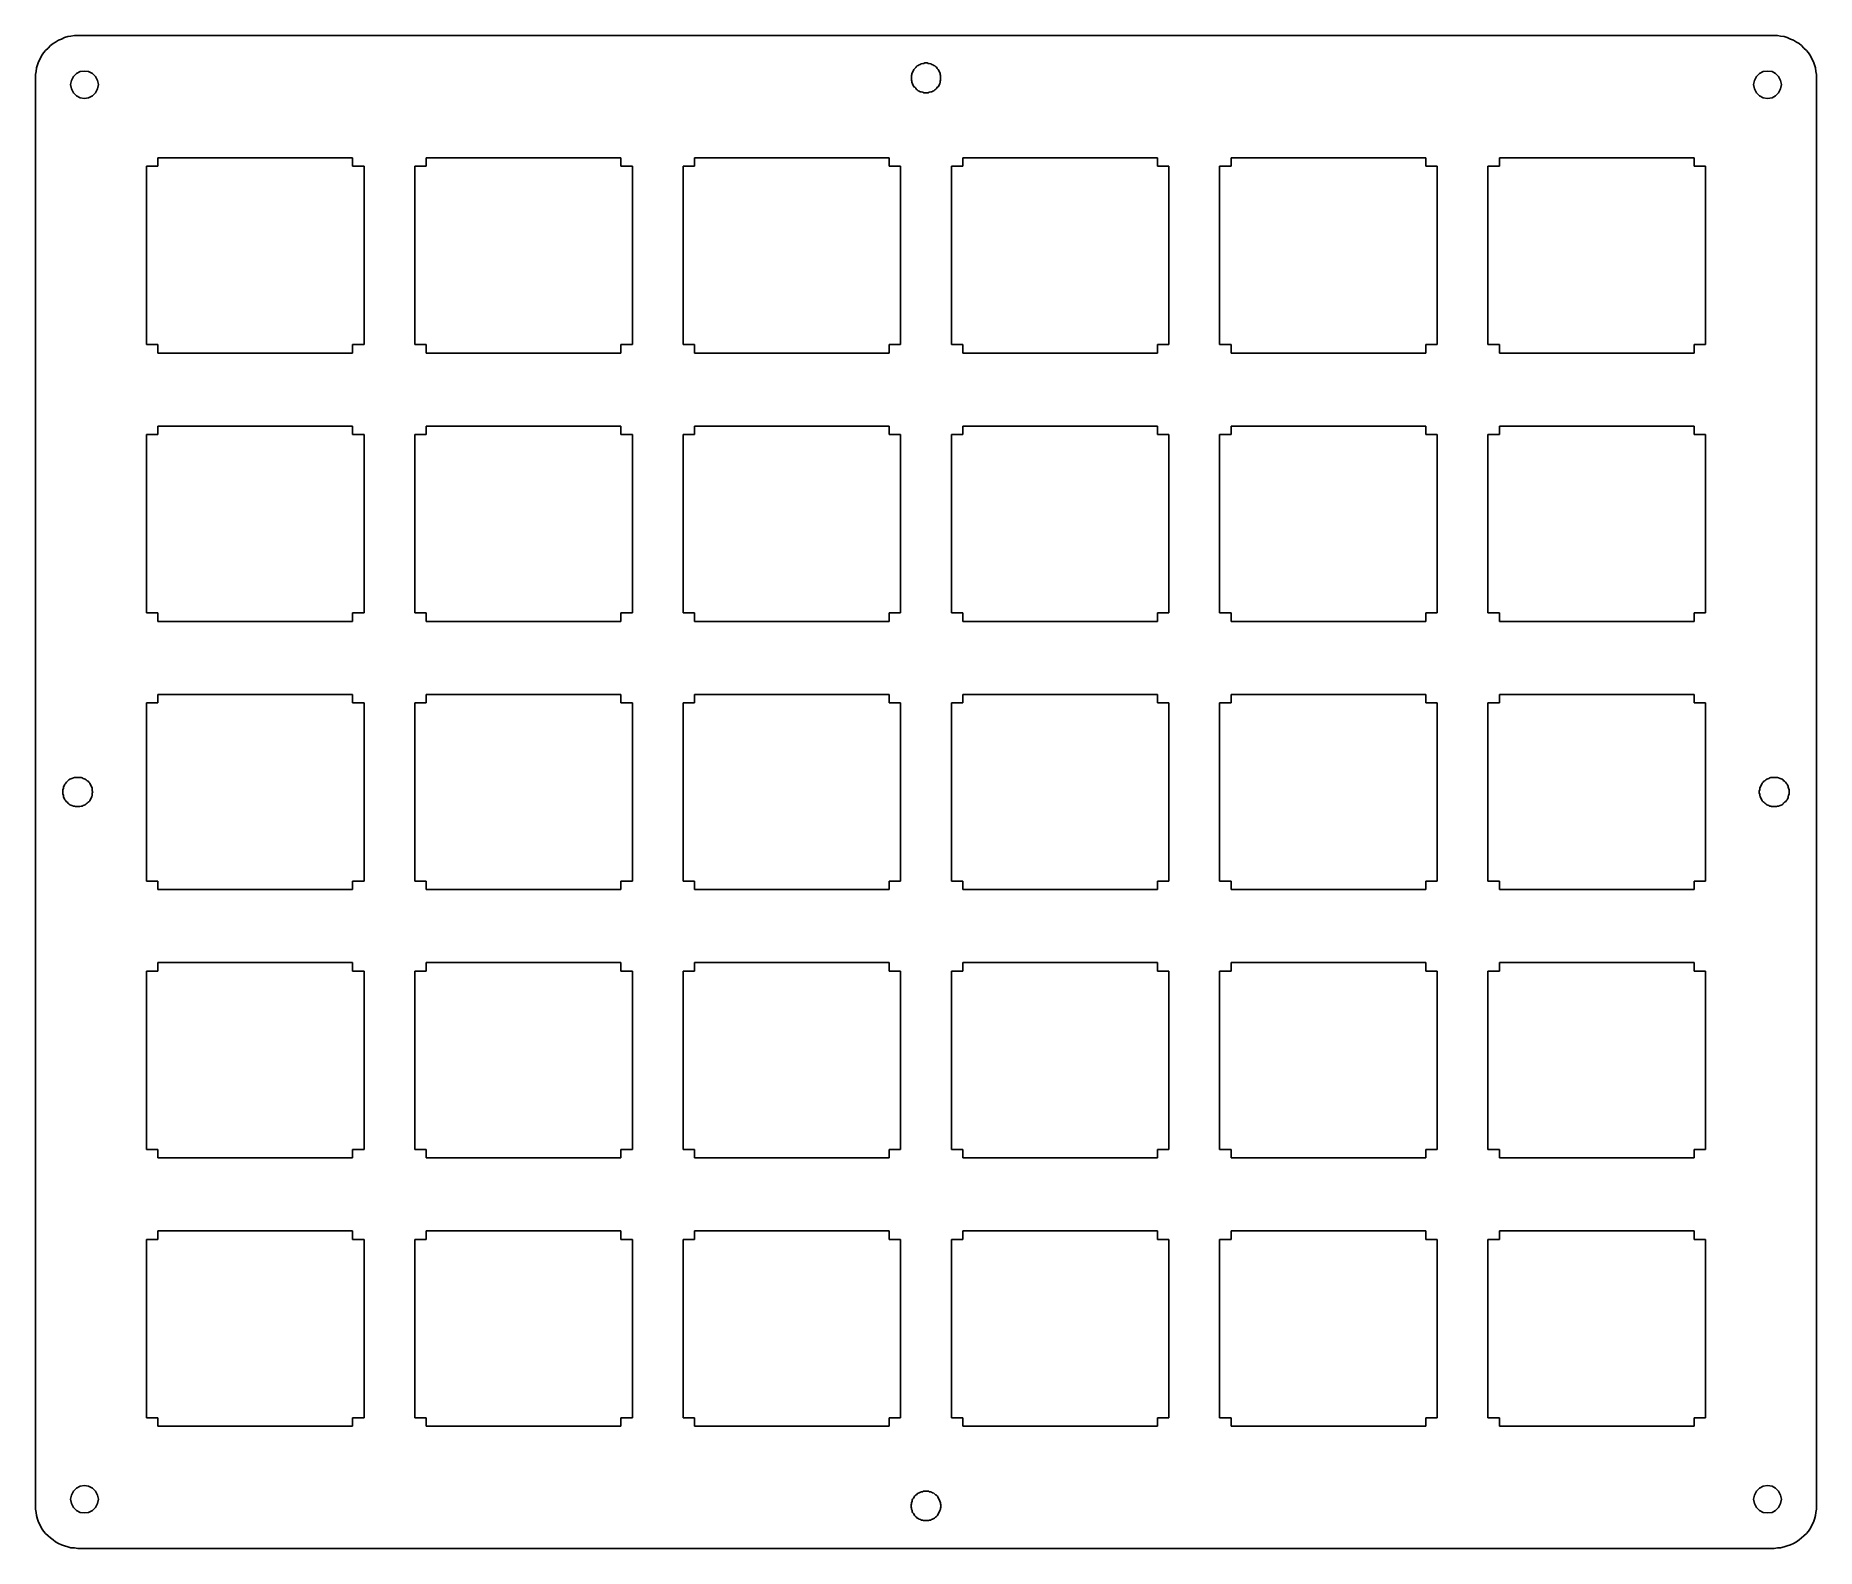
# Model space of a CAD drawing. Header units: millimetres. Extents: x 32 to 158, y -134 to -27.
import ezdxf

# ---------------------------------------------------------------- set-up
doc = ezdxf.new("R2010")
doc.units = ezdxf.units.MM
for name, color, linetype in [('Shape', 7, 'CONTINUOUS'), ('Shape001', 7, 'CONTINUOUS'), ('Shape002', 7, 'CONTINUOUS'), ('Shape003', 7, 'CONTINUOUS'), ('Shape004', 7, 'CONTINUOUS'), ('Shape005', 7, 'CONTINUOUS'), ('Shape006', 7, 'CONTINUOUS'), ('Shape007', 7, 'CONTINUOUS'), ('Shape008', 7, 'CONTINUOUS'), ('Shape009', 7, 'CONTINUOUS'), ('Shape010', 7, 'CONTINUOUS'), ('Shape011', 7, 'CONTINUOUS'), ('Shape012', 7, 'CONTINUOUS'), ('Shape013', 7, 'CONTINUOUS'), ('Shape014', 7, 'CONTINUOUS'), ('Shape015', 7, 'CONTINUOUS'), ('Shape016', 7, 'CONTINUOUS'), ('Shape017', 7, 'CONTINUOUS'), ('Shape018', 7, 'CONTINUOUS'), ('Shape019', 7, 'CONTINUOUS'), ('Shape020', 7, 'CONTINUOUS'), ('Shape021', 7, 'CONTINUOUS'), ('Shape022', 7, 'CONTINUOUS'), ('Shape023', 7, 'CONTINUOUS'), ('Shape024', 7, 'CONTINUOUS'), ('Shape025', 7, 'CONTINUOUS'), ('Shape026', 7, 'CONTINUOUS'), ('Shape027', 7, 'CONTINUOUS'), ('Shape028', 7, 'CONTINUOUS'), ('Shape029', 7, 'CONTINUOUS'), ('Shape030', 7, 'CONTINUOUS'), ('Shape031', 7, 'CONTINUOUS'), ('Shape032', 7, 'CONTINUOUS'), ('Shape033', 7, 'CONTINUOUS'), ('Shape034', 7, 'CONTINUOUS'), ('Shape035', 7, 'CONTINUOUS'), ('Shape036', 7, 'CONTINUOUS'), ('Shape037', 7, 'CONTINUOUS'), ('Shape038', 7, 'CONTINUOUS'), ('Shape039', 7, 'CONTINUOUS'), ('Shape040', 7, 'CONTINUOUS'), ('Shape041', 7, 'CONTINUOUS'), ('Shape042', 7, 'CONTINUOUS'), ('Shape043', 7, 'CONTINUOUS'), ('Shape044', 7, 'CONTINUOUS'), ('Shape045', 7, 'CONTINUOUS'), ('Shape046', 7, 'CONTINUOUS'), ('Shape047', 7, 'CONTINUOUS'), ('Shape048', 7, 'CONTINUOUS'), ('Shape049', 7, 'CONTINUOUS'), ('Shape050', 7, 'CONTINUOUS'), ('Shape051', 7, 'CONTINUOUS'), ('Shape052', 7, 'CONTINUOUS'), ('Shape053', 7, 'CONTINUOUS'), ('Shape054', 7, 'CONTINUOUS'), ('Shape055', 7, 'CONTINUOUS'), ('Shape056', 7, 'CONTINUOUS'), ('Shape057', 7, 'CONTINUOUS'), ('Shape058', 7, 'CONTINUOUS'), ('Shape059', 7, 'CONTINUOUS'), ('Shape060', 7, 'CONTINUOUS'), ('Shape061', 7, 'CONTINUOUS'), ('Shape062', 7, 'CONTINUOUS'), ('Shape063', 7, 'CONTINUOUS'), ('Shape064', 7, 'CONTINUOUS'), ('Shape065', 7, 'CONTINUOUS'), ('Shape066', 7, 'CONTINUOUS'), ('Shape067', 7, 'CONTINUOUS'), ('Shape068', 7, 'CONTINUOUS'), ('Shape069', 7, 'CONTINUOUS'), ('Shape070', 7, 'CONTINUOUS'), ('Shape071', 7, 'CONTINUOUS'), ('Shape072', 7, 'CONTINUOUS'), ('Shape073', 7, 'CONTINUOUS'), ('Shape074', 7, 'CONTINUOUS'), ('Shape075', 7, 'CONTINUOUS'), ('Shape076', 7, 'CONTINUOUS'), ('Shape077', 7, 'CONTINUOUS'), ('Shape078', 7, 'CONTINUOUS'), ('Shape079', 7, 'CONTINUOUS'), ('Shape080', 7, 'CONTINUOUS'), ('Shape081', 7, 'CONTINUOUS'), ('Shape082', 7, 'CONTINUOUS'), ('Shape083', 7, 'CONTINUOUS'), ('Shape084', 7, 'CONTINUOUS'), ('Shape085', 7, 'CONTINUOUS'), ('Shape086', 7, 'CONTINUOUS'), ('Shape087', 7, 'CONTINUOUS'), ('Shape088', 7, 'CONTINUOUS'), ('Shape089', 7, 'CONTINUOUS'), ('Shape090', 7, 'CONTINUOUS'), ('Shape091', 7, 'CONTINUOUS'), ('Shape092', 7, 'CONTINUOUS'), ('Shape093', 7, 'CONTINUOUS'), ('Shape094', 7, 'CONTINUOUS'), ('Shape095', 7, 'CONTINUOUS'), ('Shape096', 7, 'CONTINUOUS'), ('Shape097', 7, 'CONTINUOUS'), ('Shape098', 7, 'CONTINUOUS'), ('Shape099', 7, 'CONTINUOUS'), ('Shape100', 7, 'CONTINUOUS'), ('Shape101', 7, 'CONTINUOUS'), ('Shape102', 7, 'CONTINUOUS'), ('Shape103', 7, 'CONTINUOUS'), ('Shape104', 7, 'CONTINUOUS'), ('Shape105', 7, 'CONTINUOUS'), ('Shape106', 7, 'CONTINUOUS'), ('Shape107', 7, 'CONTINUOUS'), ('Shape108', 7, 'CONTINUOUS'), ('Shape109', 7, 'CONTINUOUS'), ('Shape110', 7, 'CONTINUOUS'), ('Shape111', 7, 'CONTINUOUS'), ('Shape112', 7, 'CONTINUOUS'), ('Shape113', 7, 'CONTINUOUS'), ('Shape114', 7, 'CONTINUOUS'), ('Shape115', 7, 'CONTINUOUS'), ('Shape116', 7, 'CONTINUOUS'), ('Shape119', 7, 'CONTINUOUS'), ('Shape120', 7, 'CONTINUOUS'), ('Shape123', 7, 'CONTINUOUS'), ('Shape125', 7, 'CONTINUOUS'), ('Shape128', 7, 'CONTINUOUS'), ('Shape129', 7, 'CONTINUOUS'), ('Shape132', 7, 'CONTINUOUS'), ('Shape133', 7, 'CONTINUOUS'), ('Shape134', 7, 'CONTINUOUS'), ('Shape135', 7, 'CONTINUOUS'), ('Shape136', 7, 'CONTINUOUS'), ('Shape137', 7, 'CONTINUOUS'), ('Shape138', 7, 'CONTINUOUS'), ('Shape139', 7, 'CONTINUOUS'), ('Shape140', 7, 'CONTINUOUS'), ('Shape141', 7, 'CONTINUOUS'), ('Shape142', 7, 'CONTINUOUS'), ('Shape143', 7, 'CONTINUOUS'), ('Shape144', 7, 'CONTINUOUS'), ('Shape145', 7, 'CONTINUOUS'), ('Shape146', 7, 'CONTINUOUS'), ('Shape149', 7, 'CONTINUOUS'), ('Shape150', 7, 'CONTINUOUS'), ('Shape151', 7, 'CONTINUOUS'), ('Shape152', 7, 'CONTINUOUS'), ('Shape153', 7, 'CONTINUOUS'), ('Shape154', 7, 'CONTINUOUS'), ('Shape155', 7, 'CONTINUOUS'), ('Shape156', 7, 'CONTINUOUS'), ('Shape157', 7, 'CONTINUOUS'), ('Shape158', 7, 'CONTINUOUS'), ('Shape159', 7, 'CONTINUOUS'), ('Shape160', 7, 'CONTINUOUS'), ('Shape161', 7, 'CONTINUOUS'), ('Shape164', 7, 'CONTINUOUS'), ('Shape165', 7, 'CONTINUOUS'), ('Shape166', 7, 'CONTINUOUS'), ('Shape167', 7, 'CONTINUOUS'), ('Shape168', 7, 'CONTINUOUS'), ('Shape169', 7, 'CONTINUOUS'), ('Shape170', 7, 'CONTINUOUS'), ('Shape171', 7, 'CONTINUOUS'), ('Shape172', 7, 'CONTINUOUS'), ('Shape173', 7, 'CONTINUOUS'), ('Shape174', 7, 'CONTINUOUS'), ('Shape175', 7, 'CONTINUOUS'), ('Shape176', 7, 'CONTINUOUS'), ('Shape177', 7, 'CONTINUOUS'), ('Shape178', 7, 'CONTINUOUS'), ('Shape179', 7, 'CONTINUOUS'), ('Shape180', 7, 'CONTINUOUS'), ('Shape181', 7, 'CONTINUOUS'), ('Shape182', 7, 'CONTINUOUS'), ('Shape183', 7, 'CONTINUOUS'), ('Shape184', 7, 'CONTINUOUS'), ('Shape185', 7, 'CONTINUOUS'), ('Shape186', 7, 'CONTINUOUS'), ('Shape187', 7, 'CONTINUOUS'), ('Shape188', 7, 'CONTINUOUS'), ('Shape189', 7, 'CONTINUOUS'), ('Shape190', 7, 'CONTINUOUS'), ('Shape191', 7, 'CONTINUOUS'), ('Shape192', 7, 'CONTINUOUS'), ('Shape193', 7, 'CONTINUOUS'), ('Shape194', 7, 'CONTINUOUS'), ('Shape195', 7, 'CONTINUOUS'), ('Shape196', 7, 'CONTINUOUS'), ('Shape197', 7, 'CONTINUOUS'), ('Shape198', 7, 'CONTINUOUS'), ('Shape199', 7, 'CONTINUOUS'), ('Shape200', 7, 'CONTINUOUS'), ('Shape201', 7, 'CONTINUOUS'), ('Shape202', 7, 'CONTINUOUS'), ('Shape203', 7, 'CONTINUOUS'), ('Shape204', 7, 'CONTINUOUS'), ('Shape205', 7, 'CONTINUOUS'), ('Shape206', 7, 'CONTINUOUS'), ('Shape207', 7, 'CONTINUOUS'), ('Shape208', 7, 'CONTINUOUS'), ('Shape209', 7, 'CONTINUOUS'), ('Shape210', 7, 'CONTINUOUS'), ('Shape211', 7, 'CONTINUOUS'), ('Shape212', 7, 'CONTINUOUS'), ('Shape213', 7, 'CONTINUOUS'), ('Shape214', 7, 'CONTINUOUS'), ('Shape215', 7, 'CONTINUOUS'), ('Shape216', 7, 'CONTINUOUS'), ('Shape217', 7, 'CONTINUOUS'), ('Shape218', 7, 'CONTINUOUS'), ('Shape219', 7, 'CONTINUOUS'), ('Shape220', 7, 'CONTINUOUS'), ('Shape221', 7, 'CONTINUOUS'), ('Shape222', 7, 'CONTINUOUS'), ('Shape223', 7, 'CONTINUOUS'), ('Shape224', 7, 'CONTINUOUS'), ('Shape225', 7, 'CONTINUOUS'), ('Shape226', 7, 'CONTINUOUS'), ('Shape227', 7, 'CONTINUOUS'), ('Shape228', 7, 'CONTINUOUS'), ('Shape229', 7, 'CONTINUOUS'), ('Shape236', 7, 'CONTINUOUS'), ('Shape237', 7, 'CONTINUOUS'), ('Shape238', 7, 'CONTINUOUS'), ('Shape239', 7, 'CONTINUOUS'), ('Shape240', 7, 'CONTINUOUS'), ('Shape241', 7, 'CONTINUOUS'), ('Shape242', 7, 'CONTINUOUS'), ('Shape243', 7, 'CONTINUOUS'), ('Shape244', 7, 'CONTINUOUS'), ('Shape245', 7, 'CONTINUOUS'), ('Shape246', 7, 'CONTINUOUS'), ('Shape247', 7, 'CONTINUOUS'), ('Shape248', 7, 'CONTINUOUS'), ('Shape249', 7, 'CONTINUOUS'), ('Shape250', 7, 'CONTINUOUS'), ('Shape251', 7, 'CONTINUOUS'), ('Shape252', 7, 'CONTINUOUS'), ('Shape253', 7, 'CONTINUOUS'), ('Shape254', 7, 'CONTINUOUS'), ('Shape255', 7, 'CONTINUOUS'), ('Shape256', 7, 'CONTINUOUS'), ('Shape257', 7, 'CONTINUOUS'), ('Shape258', 7, 'CONTINUOUS'), ('Shape259', 7, 'CONTINUOUS'), ('Shape260', 7, 'CONTINUOUS'), ('Shape261', 7, 'CONTINUOUS'), ('Shape262', 7, 'CONTINUOUS'), ('Shape263', 7, 'CONTINUOUS'), ('Shape264', 7, 'CONTINUOUS'), ('Shape265', 7, 'CONTINUOUS'), ('Shape266', 7, 'CONTINUOUS'), ('Shape267', 7, 'CONTINUOUS'), ('Shape268', 7, 'CONTINUOUS'), ('Shape269', 7, 'CONTINUOUS'), ('Shape270', 7, 'CONTINUOUS'), ('Shape271', 7, 'CONTINUOUS'), ('Shape272', 7, 'CONTINUOUS'), ('Shape273', 7, 'CONTINUOUS'), ('Shape274', 7, 'CONTINUOUS'), ('Shape275', 7, 'CONTINUOUS'), ('Shape276', 7, 'CONTINUOUS'), ('Shape277', 7, 'CONTINUOUS'), ('Shape278', 7, 'CONTINUOUS'), ('Shape279', 7, 'CONTINUOUS'), ('Shape280', 7, 'CONTINUOUS'), ('Shape281', 7, 'CONTINUOUS'), ('Shape282', 7, 'CONTINUOUS'), ('Shape283', 7, 'CONTINUOUS'), ('Shape284', 7, 'CONTINUOUS'), ('Shape285', 7, 'CONTINUOUS'), ('Shape286', 7, 'CONTINUOUS'), ('Shape287', 7, 'CONTINUOUS'), ('Shape288', 7, 'CONTINUOUS'), ('Shape289', 7, 'CONTINUOUS'), ('Shape290', 7, 'CONTINUOUS'), ('Shape291', 7, 'CONTINUOUS'), ('Shape292', 7, 'CONTINUOUS'), ('Shape293', 7, 'CONTINUOUS'), ('Shape294', 7, 'CONTINUOUS'), ('Shape295', 7, 'CONTINUOUS'), ('Shape296', 7, 'CONTINUOUS'), ('Shape297', 7, 'CONTINUOUS'), ('Shape298', 7, 'CONTINUOUS'), ('Shape299', 7, 'CONTINUOUS'), ('Shape300', 7, 'CONTINUOUS'), ('Shape301', 7, 'CONTINUOUS'), ('Shape302', 7, 'CONTINUOUS'), ('Shape303', 7, 'CONTINUOUS'), ('Shape304', 7, 'CONTINUOUS'), ('Shape305', 7, 'CONTINUOUS'), ('Shape306', 7, 'CONTINUOUS'), ('Shape307', 7, 'CONTINUOUS'), ('Shape308', 7, 'CONTINUOUS'), ('Shape309', 7, 'CONTINUOUS'), ('Shape310', 7, 'CONTINUOUS'), ('Shape311', 7, 'CONTINUOUS'), ('Shape312', 7, 'CONTINUOUS'), ('Shape313', 7, 'CONTINUOUS'), ('Shape314', 7, 'CONTINUOUS'), ('Shape315', 7, 'CONTINUOUS'), ('Shape316', 7, 'CONTINUOUS'), ('Shape317', 7, 'CONTINUOUS'), ('Shape318', 7, 'CONTINUOUS'), ('Shape319', 7, 'CONTINUOUS'), ('Shape321', 7, 'CONTINUOUS'), ('Shape322', 7, 'CONTINUOUS'), ('Shape323', 7, 'CONTINUOUS'), ('Shape324', 7, 'CONTINUOUS'), ('Shape325', 7, 'CONTINUOUS'), ('Shape326', 7, 'CONTINUOUS'), ('Shape327', 7, 'CONTINUOUS'), ('Shape328', 7, 'CONTINUOUS'), ('Shape329', 7, 'CONTINUOUS'), ('Shape330', 7, 'CONTINUOUS'), ('Shape331', 7, 'CONTINUOUS'), ('Shape332', 7, 'CONTINUOUS'), ('Shape333', 7, 'CONTINUOUS'), ('Shape334', 7, 'CONTINUOUS'), ('Shape335', 7, 'CONTINUOUS'), ('Shape336', 7, 'CONTINUOUS'), ('Shape337', 7, 'CONTINUOUS'), ('Shape338', 7, 'CONTINUOUS'), ('Shape339', 7, 'CONTINUOUS'), ('Shape340', 7, 'CONTINUOUS'), ('Shape341', 7, 'CONTINUOUS'), ('Shape342', 7, 'CONTINUOUS'), ('Shape343', 7, 'CONTINUOUS'), ('Shape344', 7, 'CONTINUOUS'), ('Shape345', 7, 'CONTINUOUS'), ('Shape346', 7, 'CONTINUOUS'), ('Shape347', 7, 'CONTINUOUS'), ('Shape348', 7, 'CONTINUOUS'), ('Shape349', 7, 'CONTINUOUS'), ('Shape350', 7, 'CONTINUOUS'), ('Shape351', 7, 'CONTINUOUS'), ('Shape352', 7, 'CONTINUOUS'), ('Shape353', 7, 'CONTINUOUS'), ('Shape354', 7, 'CONTINUOUS'), ('Shape355', 7, 'CONTINUOUS'), ('Shape356', 7, 'CONTINUOUS'), ('Shape357', 7, 'CONTINUOUS'), ('Shape358', 7, 'CONTINUOUS'), ('Shape359', 7, 'CONTINUOUS'), ('Shape360', 7, 'CONTINUOUS'), ('Shape361', 7, 'CONTINUOUS'), ('Shape362', 7, 'CONTINUOUS'), ('Shape363', 7, 'CONTINUOUS'), ('Shape364', 7, 'CONTINUOUS'), ('Shape365', 7, 'CONTINUOUS'), ('Shape366', 7, 'CONTINUOUS'), ('Shape367', 7, 'CONTINUOUS'), ('Shape368', 7, 'CONTINUOUS'), ('Shape369', 7, 'CONTINUOUS'), ('Shape370', 7, 'CONTINUOUS'), ('Shape371', 7, 'CONTINUOUS'), ('Shape372', 7, 'CONTINUOUS'), ('Shape373', 7, 'CONTINUOUS'), ('Shape374', 7, 'CONTINUOUS'), ('Shape375', 7, 'CONTINUOUS'), ('Shape376', 7, 'CONTINUOUS'), ('Shape377', 7, 'CONTINUOUS'), ('Shape378', 7, 'CONTINUOUS'), ('Shape379', 7, 'CONTINUOUS'), ('Shape380', 7, 'CONTINUOUS'), ('Shape381', 7, 'CONTINUOUS'), ('Shape382', 7, 'CONTINUOUS'), ('Shape383', 7, 'CONTINUOUS'), ('Shape384', 7, 'CONTINUOUS'), ('Shape385', 7, 'CONTINUOUS'), ('Shape386', 7, 'CONTINUOUS'), ('Shape387', 7, 'CONTINUOUS'), ('Shape388', 7, 'CONTINUOUS'), ('Shape389', 7, 'CONTINUOUS'), ('Shape390', 7, 'CONTINUOUS'), ('Shape391', 7, 'CONTINUOUS'), ('Shape392', 7, 'CONTINUOUS'), ('Shape393', 7, 'CONTINUOUS'), ('Shape394', 7, 'CONTINUOUS'), ('Shape395', 7, 'CONTINUOUS'), ('Shape396', 7, 'CONTINUOUS'), ('Shape397', 7, 'CONTINUOUS'), ('Shape398', 7, 'CONTINUOUS'), ('Shape399', 7, 'CONTINUOUS'), ('Shape400', 7, 'CONTINUOUS'), ('Shape401', 7, 'CONTINUOUS'), ('Shape404', 7, 'CONTINUOUS'), ('Shape405', 7, 'CONTINUOUS'), ('Shape406', 7, 'CONTINUOUS'), ('Shape407', 7, 'CONTINUOUS'), ('Shape408', 7, 'CONTINUOUS'), ('Shape409', 7, 'CONTINUOUS'), ('Shape410', 7, 'CONTINUOUS'), ('Shape411', 7, 'CONTINUOUS'), ('Shape412', 7, 'CONTINUOUS'), ('Shape413', 7, 'CONTINUOUS'), ('Shape416', 7, 'CONTINUOUS'), ('Shape417', 7, 'CONTINUOUS'), ('Shape418', 7, 'CONTINUOUS'), ('Shape419', 7, 'CONTINUOUS'), ('Shape420', 7, 'CONTINUOUS'), ('Shape421', 7, 'CONTINUOUS'), ('Shape422', 7, 'CONTINUOUS'), ('Shape423', 7, 'CONTINUOUS'), ('Shape424', 7, 'CONTINUOUS'), ('Shape425', 7, 'CONTINUOUS'), ('Shape426', 7, 'CONTINUOUS'), ('Shape427', 7, 'CONTINUOUS'), ('Shape428', 7, 'CONTINUOUS'), ('Shape429', 7, 'CONTINUOUS'), ('Shape430', 7, 'CONTINUOUS'), ('Shape431', 7, 'CONTINUOUS'), ('Shape432', 7, 'CONTINUOUS'), ('Shape433', 7, 'CONTINUOUS'), ('Shape434', 7, 'CONTINUOUS'), ('Shape435', 7, 'CONTINUOUS'), ('Shape436', 7, 'CONTINUOUS'), ('Shape437', 7, 'CONTINUOUS'), ('Shape438', 7, 'CONTINUOUS'), ('Shape441', 7, 'CONTINUOUS'), ('Shape442', 7, 'CONTINUOUS'), ('Shape443', 7, 'CONTINUOUS'), ('Shape444', 7, 'CONTINUOUS'), ('Shape445', 7, 'CONTINUOUS'), ('Shape446', 7, 'CONTINUOUS'), ('Shape447', 7, 'CONTINUOUS'), ('Shape448', 7, 'CONTINUOUS'), ('Shape449', 7, 'CONTINUOUS'), ('Shape450', 7, 'CONTINUOUS'), ('Shape451', 7, 'CONTINUOUS'), ('Shape452', 7, 'CONTINUOUS'), ('Shape453', 7, 'CONTINUOUS'), ('Shape454', 7, 'CONTINUOUS'), ('Shape455', 7, 'CONTINUOUS'), ('Shape456', 7, 'CONTINUOUS'), ('Shape457', 7, 'CONTINUOUS'), ('Shape458', 7, 'CONTINUOUS'), ('Shape459', 7, 'CONTINUOUS'), ('Shape460', 7, 'CONTINUOUS'), ('Shape461', 7, 'CONTINUOUS'), ('Shape462', 7, 'CONTINUOUS'), ('Shape463', 7, 'CONTINUOUS'), ('Shape464', 7, 'CONTINUOUS'), ('Shape465', 7, 'CONTINUOUS'), ('Shape466', 7, 'CONTINUOUS'), ('Shape467', 7, 'CONTINUOUS'), ('Shape468', 7, 'CONTINUOUS'), ('Shape469', 7, 'CONTINUOUS'), ('Shape470', 7, 'CONTINUOUS'), ('Shape471', 7, 'CONTINUOUS'), ('Shape472', 7, 'CONTINUOUS'), ('Shape473', 7, 'CONTINUOUS'), ('Shape474', 7, 'CONTINUOUS'), ('Shape475', 7, 'CONTINUOUS'), ('Shape476', 7, 'CONTINUOUS'), ('Shape477', 7, 'CONTINUOUS'), ('Shape478', 7, 'CONTINUOUS'), ('Shape479', 7, 'CONTINUOUS'), ('Shape480', 7, 'CONTINUOUS'), ('Shape481', 7, 'CONTINUOUS'), ('Shape482', 7, 'CONTINUOUS'), ('Shape483', 7, 'CONTINUOUS'), ('Shape484', 7, 'CONTINUOUS'), ('Shape485', 7, 'CONTINUOUS'), ('Shape486', 7, 'CONTINUOUS'), ('Shape487', 7, 'CONTINUOUS'), ('Shape488', 7, 'CONTINUOUS'), ('Shape489', 7, 'CONTINUOUS'), ('Shape490', 7, 'CONTINUOUS'), ('Shape491', 7, 'CONTINUOUS'), ('Shape492', 7, 'CONTINUOUS'), ('Shape493', 7, 'CONTINUOUS'), ('Shape494', 7, 'CONTINUOUS'), ('Shape497', 7, 'CONTINUOUS'), ('Shape498', 7, 'CONTINUOUS'), ('Shape499', 7, 'CONTINUOUS'), ('Shape500', 7, 'CONTINUOUS'), ('Shape501', 7, 'CONTINUOUS'), ('Shape502', 7, 'CONTINUOUS'), ('Shape503', 7, 'CONTINUOUS'), ('Shape504', 7, 'CONTINUOUS'), ('Shape505', 7, 'CONTINUOUS'), ('Shape506', 7, 'CONTINUOUS'), ('Shape507', 7, 'CONTINUOUS'), ('Shape508', 7, 'CONTINUOUS'), ('Shape509', 7, 'CONTINUOUS'), ('Shape510', 7, 'CONTINUOUS'), ('Shape511', 7, 'CONTINUOUS'), ('Shape512', 7, 'CONTINUOUS'), ('Shape513', 7, 'CONTINUOUS'), ('Shape514', 7, 'CONTINUOUS'), ('Shape515', 7, 'CONTINUOUS'), ('Shape516', 7, 'CONTINUOUS'), ('Shape517', 7, 'CONTINUOUS'), ('Shape518', 7, 'CONTINUOUS'), ('Shape519', 7, 'CONTINUOUS'), ('Shape520', 7, 'CONTINUOUS'), ('Shape521', 7, 'CONTINUOUS'), ('Shape522', 7, 'CONTINUOUS'), ('Shape523', 7, 'CONTINUOUS'), ('Shape524', 7, 'CONTINUOUS'), ('Shape527', 7, 'CONTINUOUS'), ('Shape528', 7, 'CONTINUOUS'), ('Shape529', 7, 'CONTINUOUS'), ('Shape530', 7, 'CONTINUOUS'), ('Shape531', 7, 'CONTINUOUS'), ('Shape532', 7, 'CONTINUOUS'), ('Shape533', 7, 'CONTINUOUS'), ('Shape534', 7, 'CONTINUOUS'), ('Shape535', 7, 'CONTINUOUS'), ('Shape536', 7, 'CONTINUOUS'), ('Shape537', 7, 'CONTINUOUS'), ('Shape538', 7, 'CONTINUOUS'), ('Shape539', 7, 'CONTINUOUS'), ('Shape540', 7, 'CONTINUOUS'), ('Shape541', 7, 'CONTINUOUS'), ('Shape542', 7, 'CONTINUOUS'), ('Shape543', 7, 'CONTINUOUS'), ('Shape544', 7, 'CONTINUOUS'), ('Shape545', 7, 'CONTINUOUS'), ('Shape546', 7, 'CONTINUOUS'), ('Shape547', 7, 'CONTINUOUS'), ('Shape548', 7, 'CONTINUOUS'), ('Shape549', 7, 'CONTINUOUS'), ('Shape550', 7, 'CONTINUOUS'), ('Shape551', 7, 'CONTINUOUS'), ('Shape552', 7, 'CONTINUOUS'), ('Shape553', 7, 'CONTINUOUS'), ('Shape554', 7, 'CONTINUOUS'), ('Shape555', 7, 'CONTINUOUS'), ('Shape556', 7, 'CONTINUOUS'), ('Shape557', 7, 'CONTINUOUS'), ('Shape558', 7, 'CONTINUOUS'), ('Shape559', 7, 'CONTINUOUS'), ('Shape560', 7, 'CONTINUOUS'), ('Shape561', 7, 'CONTINUOUS'), ('Shape562', 7, 'CONTINUOUS'), ('Shape563', 7, 'CONTINUOUS'), ('Shape564', 7, 'CONTINUOUS'), ('Shape565', 7, 'CONTINUOUS'), ('Shape567', 7, 'CONTINUOUS'), ('Shape568', 7, 'CONTINUOUS'), ('Shape569', 7, 'CONTINUOUS'), ('Shape570', 7, 'CONTINUOUS'), ('Shape571', 7, 'CONTINUOUS'), ('Shape572', 7, 'CONTINUOUS'), ('Shape573', 7, 'CONTINUOUS'), ('Shape574', 7, 'CONTINUOUS'), ('Shape575', 7, 'CONTINUOUS'), ('Shape576', 7, 'CONTINUOUS'), ('Shape577', 7, 'CONTINUOUS'), ('Shape578', 7, 'CONTINUOUS'), ('Shape579', 7, 'CONTINUOUS'), ('Shape580', 7, 'CONTINUOUS'), ('Shape581', 7, 'CONTINUOUS'), ('Shape582', 7, 'CONTINUOUS'), ('Shape583', 7, 'CONTINUOUS'), ('Shape584', 7, 'CONTINUOUS'), ('Shape585', 7, 'CONTINUOUS'), ('Shape586', 7, 'CONTINUOUS'), ('Shape587', 7, 'CONTINUOUS'), ('Shape588', 7, 'CONTINUOUS'), ('Shape589', 7, 'CONTINUOUS'), ('Shape590', 7, 'CONTINUOUS'), ('Shape591', 7, 'CONTINUOUS'), ('Shape592', 7, 'CONTINUOUS'), ('Shape593', 7, 'CONTINUOUS'), ('Shape594', 7, 'CONTINUOUS'), ('Shape595', 7, 'CONTINUOUS'), ('Shape596', 7, 'CONTINUOUS'), ('Shape597', 7, 'CONTINUOUS'), ('Shape598', 7, 'CONTINUOUS'), ('Shape599', 7, 'CONTINUOUS'), ('Shape600', 7, 'CONTINUOUS'), ('Shape601', 7, 'CONTINUOUS'), ('Shape602', 7, 'CONTINUOUS'), ('Shape603', 7, 'CONTINUOUS'), ('Shape604', 7, 'CONTINUOUS'), ('Shape605', 7, 'CONTINUOUS'), ('Shape606', 7, 'CONTINUOUS'), ('Shape607', 7, 'CONTINUOUS'), ('Shape608', 7, 'CONTINUOUS'), ('Shape609', 7, 'CONTINUOUS'), ('Shape610', 7, 'CONTINUOUS'), ('Shape611', 7, 'CONTINUOUS'), ('Shape612', 7, 'CONTINUOUS'), ('Shape613', 7, 'CONTINUOUS'), ('Shape614', 7, 'CONTINUOUS'), ('Shape615', 7, 'CONTINUOUS'), ('Shape616', 7, 'CONTINUOUS'), ('Shape617', 7, 'CONTINUOUS'), ('Shape618', 7, 'CONTINUOUS'), ('Shape619', 7, 'CONTINUOUS'), ('Shape620', 7, 'CONTINUOUS'), ('Shape621', 7, 'CONTINUOUS'), ('Shape622', 7, 'CONTINUOUS'), ('Shape623', 7, 'CONTINUOUS'), ('Shape624', 7, 'CONTINUOUS'), ('Shape625', 7, 'CONTINUOUS'), ('Shape626', 7, 'CONTINUOUS'), ('Shape627', 7, 'CONTINUOUS'), ('Shape628', 7, 'CONTINUOUS'), ('Shape629', 7, 'CONTINUOUS'), ('Shape630', 7, 'CONTINUOUS'), ('Shape631', 7, 'CONTINUOUS'), ('Shape632', 7, 'CONTINUOUS'), ('Shape633', 7, 'CONTINUOUS'), ('Shape634', 7, 'CONTINUOUS'), ('Shape635', 7, 'CONTINUOUS'), ('Shape636', 7, 'CONTINUOUS'), ('Shape637', 7, 'CONTINUOUS'), ('Shape638', 7, 'CONTINUOUS'), ('Shape639', 7, 'CONTINUOUS'), ('Shape640', 7, 'CONTINUOUS'), ('Shape641', 7, 'CONTINUOUS'), ('Shape642', 7, 'CONTINUOUS'), ('Shape643', 7, 'CONTINUOUS'), ('Shape644', 7, 'CONTINUOUS'), ('Shape645', 7, 'CONTINUOUS'), ('Shape646', 7, 'CONTINUOUS'), ('Shape647', 7, 'CONTINUOUS'), ('Shape648', 7, 'CONTINUOUS'), ('Shape649', 7, 'CONTINUOUS'), ('Shape650', 7, 'CONTINUOUS'), ('Shape651', 7, 'CONTINUOUS'), ('Shape652', 7, 'CONTINUOUS'), ('Shape653', 7, 'CONTINUOUS'), ('Shape654', 7, 'CONTINUOUS'), ('Shape655', 7, 'CONTINUOUS'), ('Shape656', 7, 'CONTINUOUS'), ('Shape657', 7, 'CONTINUOUS'), ('Shape658', 7, 'CONTINUOUS'), ('Shape659', 7, 'CONTINUOUS'), ('Shape660', 7, 'CONTINUOUS'), ('Shape661', 7, 'CONTINUOUS'), ('Shape662', 7, 'CONTINUOUS'), ('Shape663', 7, 'CONTINUOUS'), ('Shape664', 7, 'CONTINUOUS'), ('Shape665', 7, 'CONTINUOUS'), ('Shape666', 7, 'CONTINUOUS'), ('Shape667', 7, 'CONTINUOUS'), ('Shape668', 7, 'CONTINUOUS'), ('Shape669', 7, 'CONTINUOUS'), ('Shape670', 7, 'CONTINUOUS'), ('Shape671', 7, 'CONTINUOUS'), ('Shape672', 7, 'CONTINUOUS'), ('Shape673', 7, 'CONTINUOUS'), ('Shape674', 7, 'CONTINUOUS'), ('Shape675', 7, 'CONTINUOUS'), ('Shape676', 7, 'CONTINUOUS'), ('Shape677', 7, 'CONTINUOUS'), ('Shape678', 7, 'CONTINUOUS'), ('Shape679', 7, 'CONTINUOUS'), ('Shape680', 7, 'CONTINUOUS'), ('Shape681', 7, 'CONTINUOUS'), ('Shape682', 7, 'CONTINUOUS'), ('Shape683', 7, 'CONTINUOUS'), ('Shape684', 7, 'CONTINUOUS'), ('Shape685', 7, 'CONTINUOUS'), ('Shape686', 7, 'CONTINUOUS'), ('Shape687', 7, 'CONTINUOUS'), ('Shape688', 7, 'CONTINUOUS'), ('Shape689', 7, 'CONTINUOUS'), ('Shape690', 7, 'CONTINUOUS'), ('Shape691', 7, 'CONTINUOUS'), ('Shape692', 7, 'CONTINUOUS'), ('Shape693', 7, 'CONTINUOUS'), ('Shape694', 7, 'CONTINUOUS'), ('Shape695', 7, 'CONTINUOUS'), ('Shape696', 7, 'CONTINUOUS'), ('Shape697', 7, 'CONTINUOUS'), ('Shape698', 7, 'CONTINUOUS'), ('Shape699', 7, 'CONTINUOUS'), ('Shape700', 7, 'CONTINUOUS'), ('Shape701', 7, 'CONTINUOUS'), ('Shape702', 7, 'CONTINUOUS'), ('Shape703', 7, 'CONTINUOUS'), ('Shape704', 7, 'CONTINUOUS'), ('Shape705', 7, 'CONTINUOUS'), ('Shape706', 7, 'CONTINUOUS'), ('Shape707', 7, 'CONTINUOUS'), ('Shape708', 7, 'CONTINUOUS'), ('Shape709', 7, 'CONTINUOUS'), ('Shape710', 7, 'CONTINUOUS'), ('Shape711', 7, 'CONTINUOUS'), ('Shape712', 7, 'CONTINUOUS'), ('Shape713', 7, 'CONTINUOUS'), ('Shape714', 7, 'CONTINUOUS'), ('Shape715', 7, 'CONTINUOUS'), ('Shape722', 7, 'CONTINUOUS'), ('Shape723', 7, 'CONTINUOUS'), ('Shape724', 7, 'CONTINUOUS'), ('Shape725', 7, 'CONTINUOUS'), ('Shape726', 7, 'CONTINUOUS'), ('Shape727', 7, 'CONTINUOUS'), ('Shape728', 7, 'CONTINUOUS'), ('Shape729', 7, 'CONTINUOUS'), ('Shape730', 7, 'CONTINUOUS'), ('Shape731', 7, 'CONTINUOUS'), ('Shape732', 7, 'CONTINUOUS'), ('Shape733', 7, 'CONTINUOUS'), ('Shape734', 7, 'CONTINUOUS'), ('Shape735', 7, 'CONTINUOUS'), ('Shape736', 7, 'CONTINUOUS'), ('Shape737', 7, 'CONTINUOUS'), ('Shape738', 7, 'CONTINUOUS'), ('Shape739', 7, 'CONTINUOUS'), ('Shape740', 7, 'CONTINUOUS'), ('Shape741', 7, 'CONTINUOUS'), ('Shape742', 7, 'CONTINUOUS'), ('Shape743', 7, 'CONTINUOUS'), ('Shape744', 7, 'CONTINUOUS'), ('Shape745', 7, 'CONTINUOUS'), ('Shape746', 7, 'CONTINUOUS'), ('Shape747', 7, 'CONTINUOUS'), ('Shape748', 7, 'CONTINUOUS'), ('Shape749', 7, 'CONTINUOUS'), ('Shape750', 7, 'CONTINUOUS'), ('Shape751', 7, 'CONTINUOUS'), ('Shape752', 7, 'CONTINUOUS'), ('Shape753', 7, 'CONTINUOUS'), ('Shape754', 7, 'CONTINUOUS'), ('Shape755', 7, 'CONTINUOUS'), ('Shape756', 7, 'CONTINUOUS'), ('Shape757', 7, 'CONTINUOUS'), ('Shape758', 7, 'CONTINUOUS'), ('Shape759', 7, 'CONTINUOUS'), ('Shape760', 7, 'CONTINUOUS'), ('Shape761', 7, 'CONTINUOUS'), ('Shape762', 7, 'CONTINUOUS'), ('Shape763', 7, 'CONTINUOUS'), ('Shape764', 7, 'CONTINUOUS'), ('Shape765', 7, 'CONTINUOUS'), ('Shape766', 7, 'CONTINUOUS'), ('Shape767', 7, 'CONTINUOUS'), ('Shape768', 7, 'CONTINUOUS'), ('Shape769', 7, 'CONTINUOUS'), ('Shape770', 7, 'CONTINUOUS'), ('Shape771', 7, 'CONTINUOUS'), ('Shape772', 7, 'CONTINUOUS'), ('Shape773', 7, 'CONTINUOUS'), ('Shape774', 7, 'CONTINUOUS'), ('Shape775', 7, 'CONTINUOUS'), ('Shape776', 7, 'CONTINUOUS'), ('Shape777', 7, 'CONTINUOUS'), ('Shape778', 7, 'CONTINUOUS'), ('Shape779', 7, 'CONTINUOUS'), ('Shape780', 7, 'CONTINUOUS'), ('Shape781', 7, 'CONTINUOUS'), ('Shape782', 7, 'CONTINUOUS'), ('Shape783', 7, 'CONTINUOUS'), ('Shape784', 7, 'CONTINUOUS'), ('Shape785', 7, 'CONTINUOUS'), ('Shape786', 7, 'CONTINUOUS'), ('Shape787', 7, 'CONTINUOUS'), ('Shape788', 7, 'CONTINUOUS'), ('Shape789', 7, 'CONTINUOUS'), ('Shape790', 7, 'CONTINUOUS'), ('Shape791', 7, 'CONTINUOUS'), ('Shape792', 7, 'CONTINUOUS'), ('Shape793', 7, 'CONTINUOUS'), ('Shape794', 7, 'CONTINUOUS'), ('Shape795', 7, 'CONTINUOUS'), ('Shape796', 7, 'CONTINUOUS'), ('Shape797', 7, 'CONTINUOUS'), ('Shape798', 7, 'CONTINUOUS'), ('Shape802', 7, 'CONTINUOUS'), ('Shape803', 7, 'CONTINUOUS'), ('Shape804', 7, 'CONTINUOUS'), ('Shape805', 7, 'CONTINUOUS'), ('Shape806', 7, 'CONTINUOUS'), ('Shape807', 7, 'CONTINUOUS'), ('Shape808', 7, 'CONTINUOUS'), ('Shape809', 7, 'CONTINUOUS'), ('Shape810', 7, 'CONTINUOUS'), ('Shape811', 7, 'CONTINUOUS'), ('Shape812', 7, 'CONTINUOUS'), ('Shape813', 7, 'CONTINUOUS'), ('Shape814', 7, 'CONTINUOUS'), ('Shape815', 7, 'CONTINUOUS'), ('Shape816', 7, 'CONTINUOUS'), ('Shape817', 7, 'CONTINUOUS'), ('Shape818', 7, 'CONTINUOUS'), ('Shape819', 7, 'CONTINUOUS'), ('Shape820', 7, 'CONTINUOUS'), ('Shape821', 7, 'CONTINUOUS'), ('Shape822', 7, 'CONTINUOUS'), ('Shape823', 7, 'CONTINUOUS'), ('Shape824', 7, 'CONTINUOUS'), ('Shape825', 7, 'CONTINUOUS'), ('Shape826', 7, 'CONTINUOUS'), ('Shape831', 7, 'CONTINUOUS'), ('Shape832', 7, 'CONTINUOUS'), ('Shape833', 7, 'CONTINUOUS'), ('Shape834', 7, 'CONTINUOUS'), ('Shape835', 7, 'CONTINUOUS'), ('Shape836', 7, 'CONTINUOUS'), ('Shape837', 7, 'CONTINUOUS'), ('Shape838', 7, 'CONTINUOUS'), ('Shape839', 7, 'CONTINUOUS'), ('Shape840', 7, 'CONTINUOUS'), ('Shape841', 7, 'CONTINUOUS'), ('Shape842', 7, 'CONTINUOUS'), ('Shape843', 7, 'CONTINUOUS'), ('Shape844', 7, 'CONTINUOUS'), ('Shape845', 7, 'CONTINUOUS'), ('Shape846', 7, 'CONTINUOUS'), ('Shape847', 7, 'CONTINUOUS'), ('Shape848', 7, 'CONTINUOUS'), ('Shape849', 7, 'CONTINUOUS'), ('Shape850', 7, 'CONTINUOUS'), ('Shape851', 7, 'CONTINUOUS'), ('Shape852', 7, 'CONTINUOUS'), ('Shape853', 7, 'CONTINUOUS'), ('Shape854', 7, 'CONTINUOUS'), ('Shape855', 7, 'CONTINUOUS'), ('Shape856', 7, 'CONTINUOUS'), ('Shape857', 7, 'CONTINUOUS'), ('Shape858', 7, 'CONTINUOUS'), ('Shape859', 7, 'CONTINUOUS'), ('Shape860', 7, 'CONTINUOUS'), ('Shape861', 7, 'CONTINUOUS'), ('Shape862', 7, 'CONTINUOUS'), ('Shape863', 7, 'CONTINUOUS'), ('Shape864', 7, 'CONTINUOUS'), ('Shape865', 7, 'CONTINUOUS'), ('Shape866', 7, 'CONTINUOUS'), ('Shape867', 7, 'CONTINUOUS'), ('Shape868', 7, 'CONTINUOUS'), ('Shape869', 7, 'CONTINUOUS'), ('Shape870', 7, 'CONTINUOUS'), ('Shape871', 7, 'CONTINUOUS'), ('Shape872', 7, 'CONTINUOUS'), ('Shape873', 7, 'CONTINUOUS'), ('Shape874', 7, 'CONTINUOUS'), ('Shape875', 7, 'CONTINUOUS'), ('Shape876', 7, 'CONTINUOUS'), ('Shape877', 7, 'CONTINUOUS'), ('Shape878', 7, 'CONTINUOUS'), ('Shape879', 7, 'CONTINUOUS'), ('Shape880', 7, 'CONTINUOUS'), ('Shape881', 7, 'CONTINUOUS'), ('Shape882', 7, 'CONTINUOUS'), ('Shape883', 7, 'CONTINUOUS'), ('Shape884', 7, 'CONTINUOUS'), ('Shape885', 7, 'CONTINUOUS'), ('Shape886', 7, 'CONTINUOUS'), ('Shape887', 7, 'CONTINUOUS')]:
    doc.layers.add(name, color=color, linetype=linetype)

msp = doc.modelspace()

# ---------------------------------------------------------------- linework, layer by layer
at = {"layer": 'Shape'}
msp.add_line((54.31, -111.746), (40.4811, -111.746), dxfattribs=at)
at = {"layer": 'Shape001'}
msp.add_line((59.5311, -111.746), (59.5311, -112.346), dxfattribs=at)
at = {"layer": 'Shape002'}
msp.add_line((59.5311, -112.346), (58.7197, -112.346), dxfattribs=at)
at = {"layer": 'Shape003'}
msp.add_line((58.7197, -112.346), (58.7197, -125.01), dxfattribs=at)
at = {"layer": 'Shape004'}
msp.add_line((58.7197, -125.01), (59.5311, -125.01), dxfattribs=at)
at = {"layer": 'Shape005'}
msp.add_line((59.5311, -125.01), (59.5311, -125.61), dxfattribs=at)
at = {"layer": 'Shape006'}
msp.add_line((55.1214, -112.346), (54.31, -112.346), dxfattribs=at)
at = {"layer": 'Shape007'}
msp.add_line((54.31, -112.346), (54.31, -111.746), dxfattribs=at)
at = {"layer": 'Shape008'}
msp.add_line((39.6697, -125.01), (40.4811, -125.01), dxfattribs=at)
at = {"layer": 'Shape009'}
msp.add_line((40.4811, -125.01), (40.4811, -125.61), dxfattribs=at)
at = {"layer": 'Shape010'}
msp.add_line((40.4811, -125.61), (54.31, -125.61), dxfattribs=at)
at = {"layer": 'Shape011'}
msp.add_line((54.31, -125.61), (54.31, -125.01), dxfattribs=at)
at = {"layer": 'Shape012'}
msp.add_line((40.4811, -112.346), (39.6697, -112.346), dxfattribs=at)
at = {"layer": 'Shape013'}
msp.add_line((39.6697, -112.346), (39.6697, -125.01), dxfattribs=at)
at = {"layer": 'Shape014'}
msp.add_line((40.4811, -111.746), (40.4811, -112.346), dxfattribs=at)
at = {"layer": 'Shape015'}
msp.add_line((73.36, -111.746), (59.5311, -111.746), dxfattribs=at)
at = {"layer": 'Shape016'}
msp.add_line((59.5311, -125.61), (73.36, -125.61), dxfattribs=at)
at = {"layer": 'Shape017'}
msp.add_line((73.36, -125.61), (73.36, -125.01), dxfattribs=at)
at = {"layer": 'Shape018'}
msp.add_line((74.1714, -112.346), (73.36, -112.346), dxfattribs=at)
at = {"layer": 'Shape019'}
msp.add_line((73.36, -112.346), (73.36, -111.746), dxfattribs=at)
at = {"layer": 'Shape020'}
msp.add_line((73.36, -125.01), (74.1714, -125.01), dxfattribs=at)
at = {"layer": 'Shape021'}
msp.add_line((74.1714, -125.01), (74.1714, -112.346), dxfattribs=at)
at = {"layer": 'Shape022'}
msp.add_line((54.31, -125.01), (55.1214, -125.01), dxfattribs=at)
at = {"layer": 'Shape023'}
msp.add_line((55.1214, -125.01), (55.1214, -112.346), dxfattribs=at)
at = {"layer": 'Shape024'}
msp.add_line((93.9622, -131.36), (93.9975, -131.431), dxfattribs=at)
at = {"layer": 'Shape025'}
msp.add_line((95.0206, -132.313), (95.0911, -132.313), dxfattribs=at)
at = {"layer": 'Shape026'}
msp.add_line((157.815, -132.842), (157.674, -133.054), dxfattribs=at)
at = {"layer": 'Shape027'}
msp.add_line((93.9622, -131.184), (93.9622, -131.29), dxfattribs=at)
at = {"layer": 'Shape028'}
msp.add_line((95.3381, -132.278), (95.4086, -132.242), dxfattribs=at)
at = {"layer": 'Shape029'}
msp.add_line((95.7614, -130.514), (95.6908, -130.478), dxfattribs=at)
at = {"layer": 'Shape030'}
msp.add_line((93.9622, -131.29), (93.9622, -131.36), dxfattribs=at)
at = {"layer": 'Shape031'}
msp.add_line((33.0375, -133.689), (32.8611, -133.548), dxfattribs=at)
at = {"layer": 'Shape032'}
msp.add_line((34.9544, -129.867), (34.7075, -130.008), dxfattribs=at)
at = {"layer": 'Shape033'}
msp.add_line((154.769, -129.831), (154.452, -129.867), dxfattribs=at)
at = {"layer": 'Shape034'}
msp.add_line((94.2797, -130.514), (94.2092, -130.584), dxfattribs=at)
at = {"layer": 'Shape035'}
msp.add_line((155.487, -134.253), (155.24, -134.288), dxfattribs=at)
at = {"layer": 'Shape036'}
msp.add_line((95.1969, -132.313), (95.2675, -132.278), dxfattribs=at)
at = {"layer": 'Shape037'}
msp.add_line((73.36, -73.6458), (59.5311, -73.6458), dxfattribs=at)
at = {"layer": 'Shape038'}
msp.add_line((73.36, -74.2456), (73.36, -73.6458), dxfattribs=at)
at = {"layer": 'Shape039'}
msp.add_line((59.5311, -74.2456), (58.7197, -74.2456), dxfattribs=at)
at = {"layer": 'Shape040'}
msp.add_line((58.7197, -86.9103), (59.5311, -86.9103), dxfattribs=at)
at = {"layer": 'Shape041'}
msp.add_line((111.46, -73.6458), (97.6311, -73.6458), dxfattribs=at)
at = {"layer": 'Shape042'}
msp.add_line((111.46, -74.2456), (111.46, -73.6458), dxfattribs=at)
at = {"layer": 'Shape043'}
msp.add_line((77.7697, -74.2456), (77.7697, -86.9103), dxfattribs=at)
at = {"layer": 'Shape044'}
msp.add_line((92.41, -74.2456), (92.41, -73.6458), dxfattribs=at)
at = {"layer": 'Shape045'}
msp.add_line((135.731, -74.2456), (134.92, -74.2456), dxfattribs=at)
at = {"layer": 'Shape046'}
msp.add_line((135.731, -73.6458), (135.731, -74.2456), dxfattribs=at)
at = {"layer": 'Shape047'}
msp.add_line((112.271, -86.9103), (112.271, -74.2456), dxfattribs=at)
at = {"layer": 'Shape048'}
msp.add_line((92.41, -86.9103), (93.2214, -86.9103), dxfattribs=at)
at = {"layer": 'Shape049'}
msp.add_line((96.8197, -86.9103), (97.6311, -86.9103), dxfattribs=at)
at = {"layer": 'Shape050'}
msp.add_line((111.46, -86.9103), (112.271, -86.9103), dxfattribs=at)
at = {"layer": 'Shape051'}
msp.add_line((54.31, -74.2456), (54.31, -73.6458), dxfattribs=at)
at = {"layer": 'Shape052'}
msp.add_line((78.5811, -87.51), (92.41, -87.51), dxfattribs=at)
at = {"layer": 'Shape053'}
msp.add_line((96.8197, -74.2456), (96.8197, -86.9103), dxfattribs=at)
at = {"layer": 'Shape054'}
msp.add_line((78.5811, -73.6458), (78.5811, -74.2456), dxfattribs=at)
at = {"layer": 'Shape055'}
msp.add_line((92.41, -87.51), (92.41, -86.9103), dxfattribs=at)
at = {"layer": 'Shape056'}
msp.add_line((135.731, -86.9103), (135.731, -87.51), dxfattribs=at)
at = {"layer": 'Shape057'}
msp.add_line((97.6311, -87.51), (111.46, -87.51), dxfattribs=at)
at = {"layer": 'Shape058'}
msp.add_line((116.681, -87.51), (130.51, -87.51), dxfattribs=at)
at = {"layer": 'Shape059'}
msp.add_line((116.681, -86.9103), (116.681, -87.51), dxfattribs=at)
at = {"layer": 'Shape060'}
msp.add_line((59.5311, -73.6458), (59.5311, -74.2456), dxfattribs=at)
at = {"layer": 'Shape061'}
msp.add_line((97.6311, -73.6458), (97.6311, -74.2456), dxfattribs=at)
at = {"layer": 'Shape062'}
msp.add_line((130.51, -73.6458), (116.681, -73.6458), dxfattribs=at)
at = {"layer": 'Shape063'}
msp.add_line((130.51, -74.2456), (130.51, -73.6458), dxfattribs=at)
at = {"layer": 'Shape064'}
msp.add_line((115.87, -86.9103), (116.681, -86.9103), dxfattribs=at)
at = {"layer": 'Shape065'}
msp.add_line((115.87, -74.2456), (115.87, -86.9103), dxfattribs=at)
at = {"layer": 'Shape066'}
msp.add_line((59.5311, -86.9103), (59.5311, -87.51), dxfattribs=at)
at = {"layer": 'Shape067'}
msp.add_line((116.681, -74.2456), (115.87, -74.2456), dxfattribs=at)
at = {"layer": 'Shape068'}
msp.add_line((116.681, -73.6458), (116.681, -74.2456), dxfattribs=at)
at = {"layer": 'Shape069'}
msp.add_line((73.36, -87.51), (73.36, -86.9103), dxfattribs=at)
at = {"layer": 'Shape070'}
msp.add_line((112.271, -74.2456), (111.46, -74.2456), dxfattribs=at)
at = {"layer": 'Shape071'}
msp.add_line((97.6311, -74.2456), (96.8197, -74.2456), dxfattribs=at)
at = {"layer": 'Shape072'}
msp.add_line((131.321, -74.2456), (130.51, -74.2456), dxfattribs=at)
at = {"layer": 'Shape073'}
msp.add_line((131.321, -86.9103), (131.321, -74.2456), dxfattribs=at)
at = {"layer": 'Shape074'}
msp.add_line((134.92, -86.9103), (135.731, -86.9103), dxfattribs=at)
at = {"layer": 'Shape075'}
msp.add_line((134.92, -74.2456), (134.92, -86.9103), dxfattribs=at)
at = {"layer": 'Shape076'}
msp.add_line((59.5311, -87.51), (73.36, -87.51), dxfattribs=at)
at = {"layer": 'Shape077'}
msp.add_line((54.31, -73.6458), (40.4811, -73.6458), dxfattribs=at)
at = {"layer": 'Shape078'}
msp.add_line((93.2214, -86.9103), (93.2214, -74.2456), dxfattribs=at)
at = {"layer": 'Shape079'}
msp.add_line((93.2214, -74.2456), (92.41, -74.2456), dxfattribs=at)
at = {"layer": 'Shape080'}
msp.add_line((97.6311, -86.9103), (97.6311, -87.51), dxfattribs=at)
at = {"layer": 'Shape081'}
msp.add_line((92.41, -73.6458), (78.5811, -73.6458), dxfattribs=at)
at = {"layer": 'Shape082'}
msp.add_line((130.51, -86.9103), (131.321, -86.9103), dxfattribs=at)
at = {"layer": 'Shape083'}
msp.add_line((130.51, -87.51), (130.51, -86.9103), dxfattribs=at)
at = {"layer": 'Shape084'}
msp.add_line((74.1714, -74.2456), (73.36, -74.2456), dxfattribs=at)
at = {"layer": 'Shape085'}
msp.add_line((33.8489, -80.1017), (33.8136, -80.1722), dxfattribs=at)
at = {"layer": 'Shape086'}
msp.add_line((96.8197, -67.8603), (97.6311, -67.8603), dxfattribs=at)
at = {"layer": 'Shape087'}
msp.add_line((96.8197, -55.1956), (96.8197, -67.8603), dxfattribs=at)
at = {"layer": 'Shape088'}
msp.add_line((154.852, -81.5481), (154.922, -81.5833), dxfattribs=at)
at = {"layer": 'Shape089'}
msp.add_line((154.993, -81.5833), (155.063, -81.6186), dxfattribs=at)
at = {"layer": 'Shape090'}
msp.add_line((35.5422, -81.3011), (35.5775, -81.2658), dxfattribs=at)
at = {"layer": 'Shape091'}
msp.add_line((155.063, -81.6186), (155.169, -81.6186), dxfattribs=at)
at = {"layer": 'Shape092'}
msp.add_line((35.5422, -79.8194), (35.4717, -79.7842), dxfattribs=at)
at = {"layer": 'Shape093'}
msp.add_line((155.557, -79.5725), (155.487, -79.5372), dxfattribs=at)
at = {"layer": 'Shape094'}
msp.add_line((94.2976, -29.1253), (94.227, -29.1958), dxfattribs=at)
at = {"layer": 'Shape095'}
msp.add_line((94.3329, -29.09), (94.2976, -29.1253), dxfattribs=at)
at = {"layer": 'Shape096'}
msp.add_line((94.4034, -29.0194), (94.3329, -29.09), dxfattribs=at)
at = {"layer": 'Shape097'}
msp.add_line((35.0483, -79.5372), (34.9425, -79.5372), dxfattribs=at)
at = {"layer": 'Shape098'}
msp.add_line((40.4811, -68.46), (54.31, -68.46), dxfattribs=at)
at = {"layer": 'Shape099'}
msp.add_line((40.4811, -67.8603), (40.4811, -68.46), dxfattribs=at)
at = {"layer": 'Shape100'}
msp.add_line((154.781, -81.5128), (154.852, -81.5481), dxfattribs=at)
at = {"layer": 'Shape101'}
msp.add_line((154.922, -81.5833), (154.993, -81.5833), dxfattribs=at)
at = {"layer": 'Shape102'}
msp.add_line((94.474, -28.9842), (94.4034, -29.0194), dxfattribs=at)
at = {"layer": 'Shape103'}
msp.add_line((94.5445, -28.9489), (94.474, -28.9842), dxfattribs=at)
at = {"layer": 'Shape104'}
msp.add_line((94.6151, -28.9136), (94.5445, -28.9489), dxfattribs=at)
at = {"layer": 'Shape105'}
msp.add_line((94.6856, -28.8783), (94.6151, -28.9136), dxfattribs=at)
at = {"layer": 'Shape106'}
msp.add_line((34.6956, -81.6186), (34.8014, -81.6186), dxfattribs=at)
at = {"layer": 'Shape107'}
msp.add_line((58.7197, -74.2456), (58.7197, -86.9103), dxfattribs=at)
at = {"layer": 'Shape108'}
msp.add_line((111.46, -87.51), (111.46, -86.9103), dxfattribs=at)
at = {"layer": 'Shape109'}
msp.add_line((77.7697, -86.9103), (78.5811, -86.9103), dxfattribs=at)
at = {"layer": 'Shape110'}
msp.add_line((78.5811, -74.2456), (77.7697, -74.2456), dxfattribs=at)
at = {"layer": 'Shape111'}
msp.add_line((31.8733, -131.96), (31.8381, -131.748), dxfattribs=at)
at = {"layer": 'Shape112'}
msp.add_line((78.5811, -86.9103), (78.5811, -87.51), dxfattribs=at)
at = {"layer": 'Shape113'}
msp.add_line((74.1714, -86.9103), (74.1714, -74.2456), dxfattribs=at)
at = {"layer": 'Shape114'}
msp.add_line((55.1214, -74.2456), (54.31, -74.2456), dxfattribs=at)
at = {"layer": 'Shape115'}
msp.add_line((73.36, -86.9103), (74.1714, -86.9103), dxfattribs=at)
at = {"layer": 'Shape116'}
msp.add_line((95.8672, -130.655), (95.8319, -130.584), dxfattribs=at)
at = {"layer": 'Shape119'}
msp.add_line((32.0144, -132.419), (31.9439, -132.207), dxfattribs=at)
at = {"layer": 'Shape120'}
msp.add_line((155.24, -134.288), (34.8014, -134.288), dxfattribs=at)
at = {"layer": 'Shape123'}
msp.add_line((34.8014, -134.288), (34.5544, -134.253), dxfattribs=at)
at = {"layer": 'Shape125'}
msp.add_line((35.2719, -129.831), (34.9544, -129.867), dxfattribs=at)
at = {"layer": 'Shape128'}
msp.add_line((158.097, -132.207), (158.027, -132.419), dxfattribs=at)
at = {"layer": 'Shape129'}
msp.add_line((156.827, -27.3261), (157.004, -27.4319), dxfattribs=at)
at = {"layer": 'Shape132'}
msp.add_line((95.8319, -130.584), (95.7614, -130.514), dxfattribs=at)
at = {"layer": 'Shape133'}
msp.add_line((31.9439, -132.207), (31.8733, -131.96), dxfattribs=at)
at = {"layer": 'Shape134'}
msp.add_line((34.2842, -130.784), (34.3547, -131.101), dxfattribs=at)
at = {"layer": 'Shape135'}
msp.add_line((34.3547, -130.502), (34.2842, -130.784), dxfattribs=at)
at = {"layer": 'Shape136'}
msp.add_line((95.2675, -130.267), (95.1969, -130.231), dxfattribs=at)
at = {"layer": 'Shape137'}
msp.add_line((153.781, -130.784), (153.852, -131.101), dxfattribs=at)
at = {"layer": 'Shape138'}
msp.add_line((39.6697, -93.2956), (39.6697, -105.96), dxfattribs=at)
at = {"layer": 'Shape139'}
msp.add_line((40.4811, -93.2956), (39.6697, -93.2956), dxfattribs=at)
at = {"layer": 'Shape140'}
msp.add_line((156.616, -27.185), (156.827, -27.3261), dxfattribs=at)
at = {"layer": 'Shape141'}
msp.add_line((158.027, -132.419), (157.921, -132.63), dxfattribs=at)
at = {"layer": 'Shape142'}
msp.add_line((54.31, -106.56), (54.31, -105.96), dxfattribs=at)
at = {"layer": 'Shape143'}
msp.add_line((40.4811, -106.56), (54.31, -106.56), dxfattribs=at)
at = {"layer": 'Shape144'}
msp.add_line((156.404, -27.1144), (156.616, -27.185), dxfattribs=at)
at = {"layer": 'Shape145'}
msp.add_line((95.8319, -131.96), (95.8672, -131.889), dxfattribs=at)
at = {"layer": 'Shape146'}
msp.add_line((157.356, -133.406), (157.18, -133.548), dxfattribs=at)
at = {"layer": 'Shape149'}
msp.add_line((77.7697, -93.2956), (77.7697, -105.96), dxfattribs=at)
at = {"layer": 'Shape150'}
msp.add_line((78.5811, -93.2956), (77.7697, -93.2956), dxfattribs=at)
at = {"layer": 'Shape151'}
msp.add_line((34.5544, -134.253), (34.3075, -134.253), dxfattribs=at)
at = {"layer": 'Shape152'}
msp.add_line((95.9378, -131.748), (95.9731, -131.678), dxfattribs=at)
at = {"layer": 'Shape153'}
msp.add_line((130.51, -93.2956), (130.51, -92.6958), dxfattribs=at)
at = {"layer": 'Shape154'}
msp.add_line((131.321, -93.2956), (130.51, -93.2956), dxfattribs=at)
at = {"layer": 'Shape155'}
msp.add_line((150.371, -105.96), (150.371, -93.2956), dxfattribs=at)
at = {"layer": 'Shape156'}
msp.add_line((149.56, -105.96), (150.371, -105.96), dxfattribs=at)
at = {"layer": 'Shape157'}
msp.add_line((157.921, -28.5256), (158.027, -28.7372), dxfattribs=at)
at = {"layer": 'Shape158'}
msp.add_line((158.238, -29.8661), (158.238, -131.29), dxfattribs=at)
at = {"layer": 'Shape159'}
msp.add_line((134.92, -93.2956), (134.92, -105.96), dxfattribs=at)
at = {"layer": 'Shape160'}
msp.add_line((135.731, -93.2956), (134.92, -93.2956), dxfattribs=at)
at = {"layer": 'Shape161'}
msp.add_line((94.7031, -132.278), (94.7736, -132.278), dxfattribs=at)
at = {"layer": 'Shape164'}
msp.add_line((95.8672, -131.889), (95.9025, -131.819), dxfattribs=at)
at = {"layer": 'Shape165'}
msp.add_line((40.4811, -105.96), (40.4811, -106.56), dxfattribs=at)
at = {"layer": 'Shape166'}
msp.add_line((39.6697, -105.96), (40.4811, -105.96), dxfattribs=at)
at = {"layer": 'Shape167'}
msp.add_line((35.5542, -129.867), (35.2719, -129.831), dxfattribs=at)
at = {"layer": 'Shape168'}
msp.add_line((35.8364, -130.008), (35.5542, -129.867), dxfattribs=at)
at = {"layer": 'Shape169'}
msp.add_line((95.9025, -131.819), (95.9378, -131.748), dxfattribs=at)
at = {"layer": 'Shape170'}
msp.add_line((94.4561, -130.373), (94.3856, -130.408), dxfattribs=at)
at = {"layer": 'Shape171'}
msp.add_line((34.4958, -130.219), (34.3547, -130.502), dxfattribs=at)
at = {"layer": 'Shape172'}
msp.add_line((34.7075, -130.008), (34.4958, -130.219), dxfattribs=at)
at = {"layer": 'Shape173'}
msp.add_line((33.6372, -27.1144), (33.8489, -27.0086), dxfattribs=at)
at = {"layer": 'Shape174'}
msp.add_line((93.9975, -131.431), (93.9975, -131.501), dxfattribs=at)
at = {"layer": 'Shape175'}
msp.add_line((33.0375, -27.4319), (33.2139, -27.3261), dxfattribs=at)
at = {"layer": 'Shape176'}
msp.add_line((158.238, -131.501), (158.203, -131.748), dxfattribs=at)
at = {"layer": 'Shape177'}
msp.add_line((94.2092, -130.584), (94.1739, -130.655), dxfattribs=at)
at = {"layer": 'Shape178'}
msp.add_line((154.452, -131.736), (154.769, -131.772), dxfattribs=at)
at = {"layer": 'Shape179'}
msp.add_line((154.205, -131.595), (154.452, -131.736), dxfattribs=at)
at = {"layer": 'Shape180'}
msp.add_line((31.8028, -131.501), (31.8028, -131.254), dxfattribs=at)
at = {"layer": 'Shape181'}
msp.add_line((153.852, -131.101), (153.993, -131.384), dxfattribs=at)
at = {"layer": 'Shape182'}
msp.add_line((33.6372, -134.041), (33.4256, -133.936), dxfattribs=at)
at = {"layer": 'Shape183'}
msp.add_line((54.31, -93.2956), (54.31, -92.6958), dxfattribs=at)
at = {"layer": 'Shape184'}
msp.add_line((55.1214, -93.2956), (54.31, -93.2956), dxfattribs=at)
at = {"layer": 'Shape185'}
msp.add_line((34.9544, -131.736), (35.2719, -131.772), dxfattribs=at)
at = {"layer": 'Shape186'}
msp.add_line((34.7075, -131.595), (34.9544, -131.736), dxfattribs=at)
at = {"layer": 'Shape187'}
msp.add_line((155.087, -129.867), (154.769, -129.831), dxfattribs=at)
at = {"layer": 'Shape188'}
msp.add_line((155.334, -130.008), (155.087, -129.867), dxfattribs=at)
at = {"layer": 'Shape189'}
msp.add_line((59.5311, -105.96), (59.5311, -106.56), dxfattribs=at)
at = {"layer": 'Shape190'}
msp.add_line((58.7197, -105.96), (59.5311, -105.96), dxfattribs=at)
at = {"layer": 'Shape191'}
msp.add_line((149.56, -106.56), (149.56, -105.96), dxfattribs=at)
at = {"layer": 'Shape192'}
msp.add_line((135.731, -106.56), (149.56, -106.56), dxfattribs=at)
at = {"layer": 'Shape193'}
msp.add_line((153.852, -130.502), (153.781, -130.784), dxfattribs=at)
at = {"layer": 'Shape194'}
msp.add_line((95.0206, -130.231), (94.95, -130.231), dxfattribs=at)
at = {"layer": 'Shape195'}
msp.add_line((154.452, -129.867), (154.205, -130.008), dxfattribs=at)
at = {"layer": 'Shape196'}
msp.add_line((35.6833, -80.0311), (35.6481, -79.9606), dxfattribs=at)
at = {"layer": 'Shape197'}
msp.add_line((155.804, -79.6783), (155.734, -79.6431), dxfattribs=at)
at = {"layer": 'Shape198'}
msp.add_line((35.8244, -80.7367), (35.8244, -80.6661), dxfattribs=at)
at = {"layer": 'Shape199'}
msp.add_line((59.5311, -55.1956), (58.7197, -55.1956), dxfattribs=at)
at = {"layer": 'Shape200'}
msp.add_line((59.5311, -54.5958), (59.5311, -55.1956), dxfattribs=at)
at = {"layer": 'Shape201'}
msp.add_line((78.5811, -55.1956), (77.7697, -55.1956), dxfattribs=at)
at = {"layer": 'Shape202'}
msp.add_line((78.5811, -54.5958), (78.5811, -55.1956), dxfattribs=at)
at = {"layer": 'Shape203'}
msp.add_line((155.087, -31.2892), (155.334, -31.1481), dxfattribs=at)
at = {"layer": 'Shape204'}
msp.add_line((154.769, -31.3244), (155.087, -31.2892), dxfattribs=at)
at = {"layer": 'Shape205'}
msp.add_line((154.452, -31.2892), (154.769, -31.3244), dxfattribs=at)
at = {"layer": 'Shape206'}
msp.add_line((155.416, -79.5372), (155.31, -79.5372), dxfattribs=at)
at = {"layer": 'Shape207'}
msp.add_line((154.993, -79.5372), (154.922, -79.5725), dxfattribs=at)
at = {"layer": 'Shape208'}
msp.add_line((34.3781, -79.6078), (34.3075, -79.6431), dxfattribs=at)
at = {"layer": 'Shape209'}
msp.add_line((73.36, -54.5958), (59.5311, -54.5958), dxfattribs=at)
at = {"layer": 'Shape210'}
msp.add_line((73.36, -55.1956), (73.36, -54.5958), dxfattribs=at)
at = {"layer": 'Shape211'}
msp.add_line((149.56, -48.8103), (150.371, -48.8103), dxfattribs=at)
at = {"layer": 'Shape212'}
msp.add_line((149.56, -49.41), (149.56, -48.8103), dxfattribs=at)
at = {"layer": 'Shape213'}
msp.add_line((35.4011, -79.7136), (35.3306, -79.6783), dxfattribs=at)
at = {"layer": 'Shape214'}
msp.add_line((155.31, -81.6186), (155.416, -81.6186), dxfattribs=at)
at = {"layer": 'Shape215'}
msp.add_line((92.41, -54.5958), (78.5811, -54.5958), dxfattribs=at)
at = {"layer": 'Shape216'}
msp.add_line((92.41, -55.1956), (92.41, -54.5958), dxfattribs=at)
at = {"layer": 'Shape217'}
msp.add_line((155.734, -79.6431), (155.663, -79.6078), dxfattribs=at)
at = {"layer": 'Shape218'}
msp.add_line((34.3781, -81.5481), (34.4839, -81.5833), dxfattribs=at)
at = {"layer": 'Shape219'}
msp.add_line((154.205, -29.5606), (153.993, -29.7722), dxfattribs=at)
at = {"layer": 'Shape220'}
msp.add_line((154.452, -29.4194), (154.205, -29.5606), dxfattribs=at)
at = {"layer": 'Shape221'}
msp.add_line((95.0384, -28.8078), (94.9326, -28.8078), dxfattribs=at)
at = {"layer": 'Shape222'}
msp.add_line((74.1714, -55.1956), (73.36, -55.1956), dxfattribs=at)
at = {"layer": 'Shape223'}
msp.add_line((74.1714, -67.8603), (74.1714, -55.1956), dxfattribs=at)
at = {"layer": 'Shape224'}
msp.add_line((33.7431, -80.4192), (33.7431, -80.4897), dxfattribs=at)
at = {"layer": 'Shape225'}
msp.add_line((95.8145, -29.1958), (95.7793, -29.1253), dxfattribs=at)
at = {"layer": 'Shape226'}
msp.add_line((95.8851, -29.2664), (95.8145, -29.1958), dxfattribs=at)
at = {"layer": 'Shape227'}
msp.add_line((95.9204, -29.3369), (95.8851, -29.2664), dxfattribs=at)
at = {"layer": 'Shape228'}
msp.add_line((95.9556, -29.4075), (95.9204, -29.3369), dxfattribs=at)
at = {"layer": 'Shape229'}
msp.add_line((95.9909, -29.4781), (95.9556, -29.4075), dxfattribs=at)
at = {"layer": 'Shape236'}
msp.add_line((34.3075, -81.5128), (34.3781, -81.5481), dxfattribs=at)
at = {"layer": 'Shape237'}
msp.add_line((130.51, -54.5958), (116.681, -54.5958), dxfattribs=at)
at = {"layer": 'Shape238'}
msp.add_line((130.51, -55.1956), (130.51, -54.5958), dxfattribs=at)
at = {"layer": 'Shape239'}
msp.add_line((154.322, -80.1017), (154.287, -80.1722), dxfattribs=at)
at = {"layer": 'Shape240'}
msp.add_line((95.6381, -29.0194), (95.5676, -28.9842), dxfattribs=at)
at = {"layer": 'Shape241'}
msp.add_line((95.7087, -29.09), (95.6381, -29.0194), dxfattribs=at)
at = {"layer": 'Shape242'}
msp.add_line((95.7793, -29.1253), (95.7087, -29.09), dxfattribs=at)
at = {"layer": 'Shape243'}
msp.add_line((96.0615, -29.7956), (96.0615, -29.6897), dxfattribs=at)
at = {"layer": 'Shape244'}
msp.add_line((96.0615, -29.8661), (96.0615, -29.7956), dxfattribs=at)
at = {"layer": 'Shape245'}
msp.add_line((96.0615, -29.9367), (96.0615, -29.8661), dxfattribs=at)
at = {"layer": 'Shape246'}
msp.add_line((96.0615, -30.0425), (96.0615, -29.9367), dxfattribs=at)
at = {"layer": 'Shape247'}
msp.add_line((96.0262, -30.1131), (96.0615, -30.0425), dxfattribs=at)
at = {"layer": 'Shape248'}
msp.add_line((96.0262, -30.1836), (96.0262, -30.1131), dxfattribs=at)
at = {"layer": 'Shape249'}
msp.add_line((95.9909, -30.2894), (96.0262, -30.1836), dxfattribs=at)
at = {"layer": 'Shape250'}
msp.add_line((95.9556, -30.36), (95.9909, -30.2894), dxfattribs=at)
at = {"layer": 'Shape251'}
msp.add_line((149.56, -67.8603), (150.371, -67.8603), dxfattribs=at)
at = {"layer": 'Shape252'}
msp.add_line((149.56, -68.46), (149.56, -67.8603), dxfattribs=at)
at = {"layer": 'Shape253'}
msp.add_line((34.9425, -79.5372), (34.8719, -79.5372), dxfattribs=at)
at = {"layer": 'Shape254'}
msp.add_line((154.358, -80.0311), (154.322, -80.1017), dxfattribs=at)
at = {"layer": 'Shape255'}
msp.add_line((155.416, -81.6186), (155.487, -81.5833), dxfattribs=at)
at = {"layer": 'Shape256'}
msp.add_line((154.287, -80.9836), (154.322, -81.0542), dxfattribs=at)
at = {"layer": 'Shape257'}
msp.add_line((39.6697, -67.8603), (40.4811, -67.8603), dxfattribs=at)
at = {"layer": 'Shape258'}
msp.add_line((39.6697, -55.1956), (39.6697, -67.8603), dxfattribs=at)
at = {"layer": 'Shape259'}
msp.add_line((154.711, -79.6783), (154.64, -79.7136), dxfattribs=at)
at = {"layer": 'Shape260'}
msp.add_line((150.371, -86.9103), (150.371, -74.2456), dxfattribs=at)
at = {"layer": 'Shape261'}
msp.add_line((33.8489, -81.0542), (33.8842, -81.1247), dxfattribs=at)
at = {"layer": 'Shape262'}
msp.add_line((34.4839, -81.5833), (34.5544, -81.5833), dxfattribs=at)
at = {"layer": 'Shape263'}
msp.add_line((154.393, -81.1953), (154.464, -81.2658), dxfattribs=at)
at = {"layer": 'Shape264'}
msp.add_line((115.87, -67.8603), (116.681, -67.8603), dxfattribs=at)
at = {"layer": 'Shape265'}
msp.add_line((115.87, -55.1956), (115.87, -67.8603), dxfattribs=at)
at = {"layer": 'Shape266'}
msp.add_line((149.56, -35.5458), (135.731, -35.5458), dxfattribs=at)
at = {"layer": 'Shape267'}
msp.add_line((149.56, -36.1456), (149.56, -35.5458), dxfattribs=at)
at = {"layer": 'Shape268'}
msp.add_line((54.31, -67.8603), (55.1214, -67.8603), dxfattribs=at)
at = {"layer": 'Shape269'}
msp.add_line((54.31, -68.46), (54.31, -67.8603), dxfattribs=at)
at = {"layer": 'Shape270'}
msp.add_line((35.8364, -31.1481), (36.0481, -30.9364), dxfattribs=at)
at = {"layer": 'Shape271'}
msp.add_line((35.5542, -31.2892), (35.8364, -31.1481), dxfattribs=at)
at = {"layer": 'Shape272'}
msp.add_line((35.2719, -31.3244), (35.5542, -31.2892), dxfattribs=at)
at = {"layer": 'Shape273'}
msp.add_line((150.371, -74.2456), (149.56, -74.2456), dxfattribs=at)
at = {"layer": 'Shape274'}
msp.add_line((35.8244, -80.3133), (35.7892, -80.2428), dxfattribs=at)
at = {"layer": 'Shape275'}
msp.add_line((33.7431, -80.4897), (33.7431, -80.5603), dxfattribs=at)
at = {"layer": 'Shape276'}
msp.add_line((77.7697, -67.8603), (78.5811, -67.8603), dxfattribs=at)
at = {"layer": 'Shape277'}
msp.add_line((77.7697, -55.1956), (77.7697, -67.8603), dxfattribs=at)
at = {"layer": 'Shape278'}
msp.add_line((135.731, -68.46), (149.56, -68.46), dxfattribs=at)
at = {"layer": 'Shape279'}
msp.add_line((135.731, -67.8603), (135.731, -68.46), dxfattribs=at)
at = {"layer": 'Shape280'}
msp.add_line((97.6311, -36.1456), (96.8197, -36.1456), dxfattribs=at)
at = {"layer": 'Shape281'}
msp.add_line((97.6311, -35.5458), (97.6311, -36.1456), dxfattribs=at)
at = {"layer": 'Shape282'}
msp.add_line((34.8719, -79.5372), (34.8014, -79.5372), dxfattribs=at)
at = {"layer": 'Shape283'}
msp.add_line((35.1894, -81.5481), (35.26, -81.5128), dxfattribs=at)
at = {"layer": 'Shape284'}
msp.add_line((150.371, -36.1456), (149.56, -36.1456), dxfattribs=at)
at = {"layer": 'Shape285'}
msp.add_line((150.371, -48.8103), (150.371, -36.1456), dxfattribs=at)
at = {"layer": 'Shape286'}
msp.add_line((93.2214, -36.1456), (92.41, -36.1456), dxfattribs=at)
at = {"layer": 'Shape287'}
msp.add_line((93.2214, -48.8103), (93.2214, -36.1456), dxfattribs=at)
at = {"layer": 'Shape288'}
msp.add_line((154.922, -79.5725), (154.852, -79.6078), dxfattribs=at)
at = {"layer": 'Shape289'}
msp.add_line((33.8842, -80.0311), (33.8489, -80.1017), dxfattribs=at)
at = {"layer": 'Shape290'}
msp.add_line((116.681, -68.46), (130.51, -68.46), dxfattribs=at)
at = {"layer": 'Shape291'}
msp.add_line((116.681, -67.8603), (116.681, -68.46), dxfattribs=at)
at = {"layer": 'Shape292'}
msp.add_line((34.9425, -81.6186), (35.0483, -81.5833), dxfattribs=at)
at = {"layer": 'Shape293'}
msp.add_line((97.6311, -55.1956), (96.8197, -55.1956), dxfattribs=at)
at = {"layer": 'Shape294'}
msp.add_line((97.6311, -54.5958), (97.6311, -55.1956), dxfattribs=at)
at = {"layer": 'Shape295'}
msp.add_line((149.56, -86.9103), (150.371, -86.9103), dxfattribs=at)
at = {"layer": 'Shape296'}
msp.add_line((35.8244, -80.4897), (35.8244, -80.4192), dxfattribs=at)
at = {"layer": 'Shape297'}
msp.add_line((34.0606, -81.3011), (34.0958, -81.3717), dxfattribs=at)
at = {"layer": 'Shape298'}
msp.add_line((59.5311, -49.41), (73.36, -49.41), dxfattribs=at)
at = {"layer": 'Shape299'}
msp.add_line((59.5311, -48.8103), (59.5311, -49.41), dxfattribs=at)
at = {"layer": 'Shape300'}
msp.add_line((35.0483, -81.5833), (35.1189, -81.5833), dxfattribs=at)
at = {"layer": 'Shape301'}
msp.add_line((59.5311, -36.1456), (58.7197, -36.1456), dxfattribs=at)
at = {"layer": 'Shape302'}
msp.add_line((59.5311, -35.5458), (59.5311, -36.1456), dxfattribs=at)
at = {"layer": 'Shape303'}
msp.add_line((155.487, -79.5372), (155.416, -79.5372), dxfattribs=at)
at = {"layer": 'Shape304'}
msp.add_line((78.5811, -49.41), (92.41, -49.41), dxfattribs=at)
at = {"layer": 'Shape305'}
msp.add_line((78.5811, -48.8103), (78.5811, -49.41), dxfattribs=at)
at = {"layer": 'Shape306'}
msp.add_line((92.41, -35.5458), (78.5811, -35.5458), dxfattribs=at)
at = {"layer": 'Shape307'}
msp.add_line((92.41, -36.1456), (92.41, -35.5458), dxfattribs=at)
at = {"layer": 'Shape308'}
msp.add_line((94.1565, -30.5011), (94.227, -30.5364), dxfattribs=at)
at = {"layer": 'Shape309'}
msp.add_line((94.1212, -30.4306), (94.1565, -30.5011), dxfattribs=at)
at = {"layer": 'Shape310'}
msp.add_line((94.0859, -30.36), (94.1212, -30.4306), dxfattribs=at)
at = {"layer": 'Shape311'}
msp.add_line((94.0506, -30.2894), (94.0859, -30.36), dxfattribs=at)
at = {"layer": 'Shape312'}
msp.add_line((94.0154, -30.1836), (94.0506, -30.2894), dxfattribs=at)
at = {"layer": 'Shape313'}
msp.add_line((94.0154, -30.1131), (94.0154, -30.1836), dxfattribs=at)
at = {"layer": 'Shape314'}
msp.add_line((93.9801, -30.0425), (94.0154, -30.1131), dxfattribs=at)
at = {"layer": 'Shape315'}
msp.add_line((97.6311, -49.41), (111.46, -49.41), dxfattribs=at)
at = {"layer": 'Shape316'}
msp.add_line((97.6311, -48.8103), (97.6311, -49.41), dxfattribs=at)
at = {"layer": 'Shape317'}
msp.add_line((94.6856, -30.8539), (94.7915, -30.8892), dxfattribs=at)
at = {"layer": 'Shape318'}
msp.add_line((94.6151, -30.8539), (94.6856, -30.8539), dxfattribs=at)
at = {"layer": 'Shape319'}
msp.add_line((94.5445, -30.8186), (94.6151, -30.8539), dxfattribs=at)
at = {"layer": 'Shape321'}
msp.add_line((154.205, -31.1481), (154.452, -31.2892), dxfattribs=at)
at = {"layer": 'Shape322'}
msp.add_line((153.993, -30.9364), (154.205, -31.1481), dxfattribs=at)
at = {"layer": 'Shape323'}
msp.add_line((153.852, -30.6542), (153.993, -30.9364), dxfattribs=at)
at = {"layer": 'Shape324'}
msp.add_line((153.781, -30.3367), (153.852, -30.6542), dxfattribs=at)
at = {"layer": 'Shape325'}
msp.add_line((153.852, -30.0544), (153.781, -30.3367), dxfattribs=at)
at = {"layer": 'Shape326'}
msp.add_line((153.993, -29.7722), (153.852, -30.0544), dxfattribs=at)
at = {"layer": 'Shape327'}
msp.add_line((35.7892, -80.2428), (35.7539, -80.1722), dxfattribs=at)
at = {"layer": 'Shape328'}
msp.add_line((111.46, -48.8103), (112.271, -48.8103), dxfattribs=at)
at = {"layer": 'Shape329'}
msp.add_line((111.46, -49.41), (111.46, -48.8103), dxfattribs=at)
at = {"layer": 'Shape330'}
msp.add_line((154.252, -80.9131), (154.287, -80.9836), dxfattribs=at)
at = {"layer": 'Shape331'}
msp.add_line((54.31, -54.5958), (40.4811, -54.5958), dxfattribs=at)
at = {"layer": 'Shape332'}
msp.add_line((54.31, -55.1956), (54.31, -54.5958), dxfattribs=at)
at = {"layer": 'Shape333'}
msp.add_line((35.7892, -80.9131), (35.8244, -80.8072), dxfattribs=at)
at = {"layer": 'Shape334'}
msp.add_line((154.217, -80.3133), (154.217, -80.4192), dxfattribs=at)
at = {"layer": 'Shape335'}
msp.add_line((156.157, -80.0311), (156.086, -79.9606), dxfattribs=at)
at = {"layer": 'Shape336'}
msp.add_line((154.287, -80.1722), (154.252, -80.2428), dxfattribs=at)
at = {"layer": 'Shape337'}
msp.add_line((156.051, -81.2658), (156.086, -81.1953), dxfattribs=at)
at = {"layer": 'Shape338'}
msp.add_line((155.981, -79.8194), (155.91, -79.7842), dxfattribs=at)
at = {"layer": 'Shape339'}
msp.add_line((135.731, -49.41), (149.56, -49.41), dxfattribs=at)
at = {"layer": 'Shape340'}
msp.add_line((135.731, -48.8103), (135.731, -49.41), dxfattribs=at)
at = {"layer": 'Shape341'}
msp.add_line((154.217, -80.4192), (154.181, -80.4897), dxfattribs=at)
at = {"layer": 'Shape342'}
msp.add_line((154.181, -80.6661), (154.217, -80.7367), dxfattribs=at)
at = {"layer": 'Shape343'}
msp.add_line((135.731, -36.1456), (134.92, -36.1456), dxfattribs=at)
at = {"layer": 'Shape344'}
msp.add_line((135.731, -35.5458), (135.731, -36.1456), dxfattribs=at)
at = {"layer": 'Shape345'}
msp.add_line((97.6311, -68.46), (111.46, -68.46), dxfattribs=at)
at = {"layer": 'Shape346'}
msp.add_line((97.6311, -67.8603), (97.6311, -68.46), dxfattribs=at)
at = {"layer": 'Shape347'}
msp.add_line((149.56, -54.5958), (135.731, -54.5958), dxfattribs=at)
at = {"layer": 'Shape348'}
msp.add_line((149.56, -55.1956), (149.56, -54.5958), dxfattribs=at)
at = {"layer": 'Shape349'}
msp.add_line((131.321, -36.1456), (130.51, -36.1456), dxfattribs=at)
at = {"layer": 'Shape350'}
msp.add_line((131.321, -48.8103), (131.321, -36.1456), dxfattribs=at)
at = {"layer": 'Shape351'}
msp.add_line((96.0262, -29.5486), (95.9909, -29.4781), dxfattribs=at)
at = {"layer": 'Shape352'}
msp.add_line((96.0262, -29.6192), (96.0262, -29.5486), dxfattribs=at)
at = {"layer": 'Shape353'}
msp.add_line((96.0615, -29.6897), (96.0262, -29.6192), dxfattribs=at)
at = {"layer": 'Shape354'}
msp.add_line((58.7197, -93.2956), (58.7197, -105.96), dxfattribs=at)
at = {"layer": 'Shape355'}
msp.add_line((59.5311, -93.2956), (58.7197, -93.2956), dxfattribs=at)
at = {"layer": 'Shape356'}
msp.add_line((155.945, -26.9381), (156.157, -27.0086), dxfattribs=at)
at = {"layer": 'Shape357'}
msp.add_line((158.168, -29.1606), (158.203, -29.4075), dxfattribs=at)
at = {"layer": 'Shape358'}
msp.add_line((94.1739, -130.655), (94.1386, -130.725), dxfattribs=at)
at = {"layer": 'Shape359'}
msp.add_line((155.945, -134.182), (155.698, -134.253), dxfattribs=at)
at = {"layer": 'Shape360'}
msp.add_line((94.3856, -130.408), (94.3503, -130.478), dxfattribs=at)
at = {"layer": 'Shape361'}
msp.add_line((155.698, -26.9028), (155.945, -26.9381), dxfattribs=at)
at = {"layer": 'Shape362'}
msp.add_line((94.5267, -132.207), (94.6325, -132.242), dxfattribs=at)
at = {"layer": 'Shape363'}
msp.add_line((34.0958, -26.9381), (34.3075, -26.9028), dxfattribs=at)
at = {"layer": 'Shape364'}
msp.add_line((94.7031, -130.267), (94.6325, -130.302), dxfattribs=at)
at = {"layer": 'Shape365'}
msp.add_line((32.2261, -132.842), (32.1203, -132.63), dxfattribs=at)
at = {"layer": 'Shape366'}
msp.add_line((112.271, -105.96), (112.271, -93.2956), dxfattribs=at)
at = {"layer": 'Shape367'}
msp.add_line((111.46, -105.96), (112.271, -105.96), dxfattribs=at)
at = {"layer": 'Shape368'}
msp.add_line((32.3672, -28.1022), (32.5083, -27.9258), dxfattribs=at)
at = {"layer": 'Shape369'}
msp.add_line((95.6203, -130.408), (95.585, -130.373), dxfattribs=at)
at = {"layer": 'Shape370'}
msp.add_line((94.3503, -130.478), (94.2797, -130.514), dxfattribs=at)
at = {"layer": 'Shape371'}
msp.add_line((158.238, -131.29), (158.238, -131.501), dxfattribs=at)
at = {"layer": 'Shape372'}
msp.add_line((95.4792, -132.207), (95.585, -132.172), dxfattribs=at)
at = {"layer": 'Shape373'}
msp.add_line((96.0436, -131.043), (96.0083, -130.937), dxfattribs=at)
at = {"layer": 'Shape374'}
msp.add_line((54.31, -87.51), (54.31, -86.9103), dxfattribs=at)
at = {"layer": 'Shape375'}
msp.add_line((40.4811, -87.51), (54.31, -87.51), dxfattribs=at)
at = {"layer": 'Shape376'}
msp.add_line((96.0083, -130.937), (95.9731, -130.866), dxfattribs=at)
at = {"layer": 'Shape377'}
msp.add_line((94.1386, -131.819), (94.1739, -131.889), dxfattribs=at)
at = {"layer": 'Shape378'}
msp.add_line((95.6908, -130.478), (95.6203, -130.408), dxfattribs=at)
at = {"layer": 'Shape379'}
msp.add_line((158.203, -29.4075), (158.238, -29.6192), dxfattribs=at)
at = {"layer": 'Shape380'}
msp.add_line((31.8028, -29.6192), (31.8381, -29.4075), dxfattribs=at)
at = {"layer": 'Shape381'}
msp.add_line((95.4086, -132.242), (95.4792, -132.207), dxfattribs=at)
at = {"layer": 'Shape382'}
msp.add_line((95.9025, -130.725), (95.8672, -130.655), dxfattribs=at)
at = {"layer": 'Shape383'}
msp.add_line((94.0681, -131.748), (94.1386, -131.819), dxfattribs=at)
at = {"layer": 'Shape384'}
msp.add_line((157.18, -133.548), (157.004, -133.689), dxfattribs=at)
at = {"layer": 'Shape385'}
msp.add_line((33.8489, -134.112), (33.6372, -134.041), dxfattribs=at)
at = {"layer": 'Shape386'}
msp.add_line((31.8028, -131.254), (31.8028, -29.8661), dxfattribs=at)
at = {"layer": 'Shape387'}
msp.add_line((97.6311, -92.6958), (97.6311, -93.2956), dxfattribs=at)
at = {"layer": 'Shape388'}
msp.add_line((92.41, -92.6958), (78.5811, -92.6958), dxfattribs=at)
at = {"layer": 'Shape389'}
msp.add_line((33.2139, -133.83), (33.0375, -133.689), dxfattribs=at)
at = {"layer": 'Shape390'}
msp.add_line((157.674, -28.1022), (157.815, -28.3139), dxfattribs=at)
at = {"layer": 'Shape391'}
msp.add_line((157.815, -28.3139), (157.921, -28.5256), dxfattribs=at)
at = {"layer": 'Shape392'}
msp.add_line((157.18, -27.5731), (157.356, -27.7494), dxfattribs=at)
at = {"layer": 'Shape393'}
msp.add_line((36.2597, -130.784), (36.1892, -130.502), dxfattribs=at)
at = {"layer": 'Shape394'}
msp.add_line((36.1892, -131.101), (36.2597, -130.784), dxfattribs=at)
at = {"layer": 'Shape395'}
msp.add_line((40.4811, -73.6458), (40.4811, -74.2456), dxfattribs=at)
at = {"layer": 'Shape396'}
msp.add_line((149.56, -92.6958), (135.731, -92.6958), dxfattribs=at)
at = {"layer": 'Shape397'}
msp.add_line((94.2092, -131.96), (94.2797, -132.031), dxfattribs=at)
at = {"layer": 'Shape398'}
msp.add_line((59.5311, -92.6958), (59.5311, -93.2956), dxfattribs=at)
at = {"layer": 'Shape399'}
msp.add_line((54.31, -92.6958), (40.4811, -92.6958), dxfattribs=at)
at = {"layer": 'Shape400'}
msp.add_line((31.8028, -29.8661), (31.8028, -29.6192), dxfattribs=at)
at = {"layer": 'Shape401'}
msp.add_line((94.1739, -131.889), (94.2092, -131.96), dxfattribs=at)
at = {"layer": 'Shape404'}
msp.add_line((94.6325, -130.302), (94.5267, -130.337), dxfattribs=at)
at = {"layer": 'Shape405'}
msp.add_line((31.8381, -131.748), (31.8028, -131.501), dxfattribs=at)
at = {"layer": 'Shape406'}
msp.add_line((95.9378, -130.796), (95.9025, -130.725), dxfattribs=at)
at = {"layer": 'Shape407'}
msp.add_line((94.2797, -132.031), (94.3503, -132.066), dxfattribs=at)
at = {"layer": 'Shape408'}
msp.add_line((32.1203, -132.63), (32.0144, -132.419), dxfattribs=at)
at = {"layer": 'Shape409'}
msp.add_line((93.9975, -131.043), (93.9975, -131.113), dxfattribs=at)
at = {"layer": 'Shape410'}
msp.add_line((94.3503, -132.066), (94.3856, -132.136), dxfattribs=at)
at = {"layer": 'Shape411'}
msp.add_line((32.8611, -27.5731), (33.0375, -27.4319), dxfattribs=at)
at = {"layer": 'Shape412'}
msp.add_line((155.698, -134.253), (155.487, -134.253), dxfattribs=at)
at = {"layer": 'Shape413'}
msp.add_line((96.0436, -131.501), (96.0436, -131.431), dxfattribs=at)
at = {"layer": 'Shape416'}
msp.add_line((92.41, -93.2956), (92.41, -92.6958), dxfattribs=at)
at = {"layer": 'Shape417'}
msp.add_line((93.2214, -93.2956), (92.41, -93.2956), dxfattribs=at)
at = {"layer": 'Shape418'}
msp.add_line((94.95, -132.313), (95.0206, -132.313), dxfattribs=at)
at = {"layer": 'Shape419'}
msp.add_line((34.3075, -26.9028), (34.5544, -26.8675), dxfattribs=at)
at = {"layer": 'Shape420'}
msp.add_line((32.5083, -27.9258), (32.6847, -27.7494), dxfattribs=at)
at = {"layer": 'Shape421'}
msp.add_line((94.8442, -132.313), (94.95, -132.313), dxfattribs=at)
at = {"layer": 'Shape422'}
msp.add_line((35.5542, -131.736), (35.8364, -131.595), dxfattribs=at)
at = {"layer": 'Shape423'}
msp.add_line((35.2719, -131.772), (35.5542, -131.736), dxfattribs=at)
at = {"layer": 'Shape424'}
msp.add_line((94.8442, -130.231), (94.7736, -130.267), dxfattribs=at)
at = {"layer": 'Shape425'}
msp.add_line((94.3856, -132.136), (94.4561, -132.172), dxfattribs=at)
at = {"layer": 'Shape426'}
msp.add_line((95.4086, -130.302), (95.3381, -130.267), dxfattribs=at)
at = {"layer": 'Shape427'}
msp.add_line((32.2261, -28.3139), (32.3672, -28.1022), dxfattribs=at)
at = {"layer": 'Shape428'}
msp.add_line((32.6847, -27.7494), (32.8611, -27.5731), dxfattribs=at)
at = {"layer": 'Shape429'}
msp.add_line((33.4256, -27.185), (33.6372, -27.1144), dxfattribs=at)
at = {"layer": 'Shape430'}
msp.add_line((55.1214, -105.96), (55.1214, -93.2956), dxfattribs=at)
at = {"layer": 'Shape431'}
msp.add_line((54.31, -105.96), (55.1214, -105.96), dxfattribs=at)
at = {"layer": 'Shape432'}
msp.add_line((96.0789, -131.36), (96.0789, -131.29), dxfattribs=at)
at = {"layer": 'Shape433'}
msp.add_line((157.533, -133.23), (157.356, -133.406), dxfattribs=at)
at = {"layer": 'Shape434'}
msp.add_line((96.0436, -131.113), (96.0436, -131.043), dxfattribs=at)
at = {"layer": 'Shape435'}
msp.add_line((31.9439, -28.9489), (32.0144, -28.7372), dxfattribs=at)
at = {"layer": 'Shape436'}
msp.add_line((155.757, -130.784), (155.686, -130.502), dxfattribs=at)
at = {"layer": 'Shape437'}
msp.add_line((155.686, -131.101), (155.757, -130.784), dxfattribs=at)
at = {"layer": 'Shape438'}
msp.add_line((34.0958, -134.182), (33.8489, -134.112), dxfattribs=at)
at = {"layer": 'Shape441'}
msp.add_line((32.1203, -28.5256), (32.2261, -28.3139), dxfattribs=at)
at = {"layer": 'Shape442'}
msp.add_line((111.46, -106.56), (111.46, -105.96), dxfattribs=at)
at = {"layer": 'Shape443'}
msp.add_line((97.6311, -106.56), (111.46, -106.56), dxfattribs=at)
at = {"layer": 'Shape444'}
msp.add_line((78.5811, -105.96), (78.5811, -106.56), dxfattribs=at)
at = {"layer": 'Shape445'}
msp.add_line((77.7697, -105.96), (78.5811, -105.96), dxfattribs=at)
at = {"layer": 'Shape446'}
msp.add_line((153.993, -131.384), (154.205, -131.595), dxfattribs=at)
at = {"layer": 'Shape447'}
msp.add_line((95.6203, -132.136), (95.6908, -132.066), dxfattribs=at)
at = {"layer": 'Shape448'}
msp.add_line((33.4256, -133.936), (33.2139, -133.83), dxfattribs=at)
at = {"layer": 'Shape449'}
msp.add_line((93.9975, -131.501), (94.0328, -131.607), dxfattribs=at)
at = {"layer": 'Shape450'}
msp.add_line((94.95, -130.231), (94.8442, -130.231), dxfattribs=at)
at = {"layer": 'Shape451'}
msp.add_line((135.731, -105.96), (135.731, -106.56), dxfattribs=at)
at = {"layer": 'Shape452'}
msp.add_line((134.92, -105.96), (135.731, -105.96), dxfattribs=at)
at = {"layer": 'Shape453'}
msp.add_line((158.027, -28.7372), (158.097, -28.9489), dxfattribs=at)
at = {"layer": 'Shape454'}
msp.add_line((96.8197, -93.2956), (96.8197, -105.96), dxfattribs=at)
at = {"layer": 'Shape455'}
msp.add_line((97.6311, -93.2956), (96.8197, -93.2956), dxfattribs=at)
at = {"layer": 'Shape456'}
msp.add_line((32.5083, -133.23), (32.3672, -133.054), dxfattribs=at)
at = {"layer": 'Shape457'}
msp.add_line((32.0144, -28.7372), (32.1203, -28.5256), dxfattribs=at)
at = {"layer": 'Shape458'}
msp.add_line((157.533, -27.9258), (157.674, -28.1022), dxfattribs=at)
at = {"layer": 'Shape459'}
msp.add_line((34.8014, -26.8675), (155.24, -26.8675), dxfattribs=at)
at = {"layer": 'Shape460'}
msp.add_line((74.1714, -105.96), (74.1714, -93.2956), dxfattribs=at)
at = {"layer": 'Shape461'}
msp.add_line((73.36, -105.96), (74.1714, -105.96), dxfattribs=at)
at = {"layer": 'Shape462'}
msp.add_line((32.6847, -133.406), (32.5083, -133.23), dxfattribs=at)
at = {"layer": 'Shape463'}
msp.add_line((95.1969, -130.231), (95.0911, -130.231), dxfattribs=at)
at = {"layer": 'Shape464'}
msp.add_line((157.921, -132.63), (157.815, -132.842), dxfattribs=at)
at = {"layer": 'Shape465'}
msp.add_line((33.8489, -27.0086), (34.0958, -26.9381), dxfattribs=at)
at = {"layer": 'Shape466'}
msp.add_line((55.1214, -86.9103), (55.1214, -74.2456), dxfattribs=at)
at = {"layer": 'Shape467'}
msp.add_line((54.31, -86.9103), (55.1214, -86.9103), dxfattribs=at)
at = {"layer": 'Shape468'}
msp.add_line((157.356, -27.7494), (157.533, -27.9258), dxfattribs=at)
at = {"layer": 'Shape469'}
msp.add_line((32.3672, -133.054), (32.2261, -132.842), dxfattribs=at)
at = {"layer": 'Shape470'}
msp.add_line((155.545, -130.219), (155.334, -130.008), dxfattribs=at)
at = {"layer": 'Shape471'}
msp.add_line((155.686, -130.502), (155.545, -130.219), dxfattribs=at)
at = {"layer": 'Shape472'}
msp.add_line((34.4958, -131.384), (34.7075, -131.595), dxfattribs=at)
at = {"layer": 'Shape473'}
msp.add_line((34.3547, -131.101), (34.4958, -131.384), dxfattribs=at)
at = {"layer": 'Shape474'}
msp.add_line((131.321, -105.96), (131.321, -93.2956), dxfattribs=at)
at = {"layer": 'Shape475'}
msp.add_line((130.51, -105.96), (131.321, -105.96), dxfattribs=at)
at = {"layer": 'Shape476'}
msp.add_line((31.8381, -29.4075), (31.8733, -29.1606), dxfattribs=at)
at = {"layer": 'Shape477'}
msp.add_line((92.41, -106.56), (92.41, -105.96), dxfattribs=at)
at = {"layer": 'Shape478'}
msp.add_line((78.5811, -106.56), (92.41, -106.56), dxfattribs=at)
at = {"layer": 'Shape479'}
msp.add_line((157.004, -27.4319), (157.18, -27.5731), dxfattribs=at)
at = {"layer": 'Shape480'}
msp.add_line((155.24, -26.8675), (155.487, -26.8675), dxfattribs=at)
at = {"layer": 'Shape481'}
msp.add_line((36.0481, -131.384), (36.1892, -131.101), dxfattribs=at)
at = {"layer": 'Shape482'}
msp.add_line((35.8364, -131.595), (36.0481, -131.384), dxfattribs=at)
at = {"layer": 'Shape483'}
msp.add_line((158.203, -131.748), (158.168, -131.96), dxfattribs=at)
at = {"layer": 'Shape484'}
msp.add_line((94.5267, -130.337), (94.4561, -130.373), dxfattribs=at)
at = {"layer": 'Shape485'}
msp.add_line((34.5544, -26.8675), (34.8014, -26.8675), dxfattribs=at)
at = {"layer": 'Shape486'}
msp.add_line((94.7736, -132.278), (94.8442, -132.313), dxfattribs=at)
at = {"layer": 'Shape487'}
msp.add_line((96.0083, -131.607), (96.0436, -131.501), dxfattribs=at)
at = {"layer": 'Shape488'}
msp.add_line((40.4811, -86.9103), (40.4811, -87.51), dxfattribs=at)
at = {"layer": 'Shape489'}
msp.add_line((39.6697, -86.9103), (40.4811, -86.9103), dxfattribs=at)
at = {"layer": 'Shape490'}
msp.add_line((31.8733, -29.1606), (31.9439, -28.9489), dxfattribs=at)
at = {"layer": 'Shape491'}
msp.add_line((94.1386, -130.725), (94.0681, -130.796), dxfattribs=at)
at = {"layer": 'Shape492'}
msp.add_line((95.6908, -132.066), (95.7614, -132.031), dxfattribs=at)
at = {"layer": 'Shape493'}
msp.add_line((156.827, -133.83), (156.616, -133.936), dxfattribs=at)
at = {"layer": 'Shape494'}
msp.add_line((96.0436, -131.431), (96.0789, -131.36), dxfattribs=at)
at = {"layer": 'Shape497'}
msp.add_line((96.0789, -131.184), (96.0436, -131.113), dxfattribs=at)
at = {"layer": 'Shape498'}
msp.add_line((73.36, -93.2956), (73.36, -92.6958), dxfattribs=at)
at = {"layer": 'Shape499'}
msp.add_line((74.1714, -93.2956), (73.36, -93.2956), dxfattribs=at)
at = {"layer": 'Shape500'}
msp.add_line((96.0789, -131.29), (96.0789, -131.184), dxfattribs=at)
at = {"layer": 'Shape501'}
msp.add_line((95.0911, -130.231), (95.0206, -130.231), dxfattribs=at)
at = {"layer": 'Shape502'}
msp.add_line((95.585, -130.373), (95.4792, -130.337), dxfattribs=at)
at = {"layer": 'Shape503'}
msp.add_line((135.731, -92.6958), (135.731, -93.2956), dxfattribs=at)
at = {"layer": 'Shape504'}
msp.add_line((130.51, -92.6958), (116.681, -92.6958), dxfattribs=at)
at = {"layer": 'Shape505'}
msp.add_line((149.56, -93.2956), (149.56, -92.6958), dxfattribs=at)
at = {"layer": 'Shape506'}
msp.add_line((150.371, -93.2956), (149.56, -93.2956), dxfattribs=at)
at = {"layer": 'Shape507'}
msp.add_line((95.2675, -132.278), (95.3381, -132.278), dxfattribs=at)
at = {"layer": 'Shape508'}
msp.add_line((94.0328, -130.937), (93.9975, -131.043), dxfattribs=at)
at = {"layer": 'Shape509'}
msp.add_line((32.8611, -133.548), (32.6847, -133.406), dxfattribs=at)
at = {"layer": 'Shape510'}
msp.add_line((94.0328, -131.678), (94.0681, -131.748), dxfattribs=at)
at = {"layer": 'Shape511'}
msp.add_line((155.487, -26.8675), (155.698, -26.9028), dxfattribs=at)
at = {"layer": 'Shape512'}
msp.add_line((95.9731, -130.866), (95.9378, -130.796), dxfattribs=at)
at = {"layer": 'Shape513'}
msp.add_line((94.0328, -130.866), (94.0328, -130.937), dxfattribs=at)
at = {"layer": 'Shape514'}
msp.add_line((73.36, -106.56), (73.36, -105.96), dxfattribs=at)
at = {"layer": 'Shape515'}
msp.add_line((59.5311, -106.56), (73.36, -106.56), dxfattribs=at)
at = {"layer": 'Shape516'}
msp.add_line((78.5811, -92.6958), (78.5811, -93.2956), dxfattribs=at)
at = {"layer": 'Shape517'}
msp.add_line((73.36, -92.6958), (59.5311, -92.6958), dxfattribs=at)
at = {"layer": 'Shape518'}
msp.add_line((116.681, -92.6958), (116.681, -93.2956), dxfattribs=at)
at = {"layer": 'Shape519'}
msp.add_line((111.46, -92.6958), (97.6311, -92.6958), dxfattribs=at)
at = {"layer": 'Shape520'}
msp.add_line((158.168, -131.96), (158.097, -132.207), dxfattribs=at)
at = {"layer": 'Shape521'}
msp.add_line((93.9975, -131.113), (93.9622, -131.184), dxfattribs=at)
at = {"layer": 'Shape522'}
msp.add_line((116.681, -105.96), (116.681, -106.56), dxfattribs=at)
at = {"layer": 'Shape523'}
msp.add_line((115.87, -105.96), (116.681, -105.96), dxfattribs=at)
at = {"layer": 'Shape524'}
msp.add_line((153.993, -130.219), (153.852, -130.502), dxfattribs=at)
at = {"layer": 'Shape527'}
msp.add_line((95.4792, -130.337), (95.4086, -130.302), dxfattribs=at)
at = {"layer": 'Shape528'}
msp.add_line((93.2214, -105.96), (93.2214, -93.2956), dxfattribs=at)
at = {"layer": 'Shape529'}
msp.add_line((92.41, -105.96), (93.2214, -105.96), dxfattribs=at)
at = {"layer": 'Shape530'}
msp.add_line((158.238, -29.6192), (158.238, -29.8661), dxfattribs=at)
at = {"layer": 'Shape531'}
msp.add_line((95.3381, -130.267), (95.2675, -130.267), dxfattribs=at)
at = {"layer": 'Shape532'}
msp.add_line((155.545, -131.384), (155.686, -131.101), dxfattribs=at)
at = {"layer": 'Shape533'}
msp.add_line((155.334, -131.595), (155.545, -131.384), dxfattribs=at)
at = {"layer": 'Shape534'}
msp.add_line((157.004, -133.689), (156.827, -133.83), dxfattribs=at)
at = {"layer": 'Shape535'}
msp.add_line((94.0681, -130.796), (94.0328, -130.866), dxfattribs=at)
at = {"layer": 'Shape536'}
msp.add_line((95.0911, -132.313), (95.1969, -132.313), dxfattribs=at)
at = {"layer": 'Shape537'}
msp.add_line((95.7614, -132.031), (95.8319, -131.96), dxfattribs=at)
at = {"layer": 'Shape538'}
msp.add_line((97.6311, -105.96), (97.6311, -106.56), dxfattribs=at)
at = {"layer": 'Shape539'}
msp.add_line((96.8197, -105.96), (97.6311, -105.96), dxfattribs=at)
at = {"layer": 'Shape540'}
msp.add_line((157.674, -133.054), (157.533, -133.23), dxfattribs=at)
at = {"layer": 'Shape541'}
msp.add_line((111.46, -93.2956), (111.46, -92.6958), dxfattribs=at)
at = {"layer": 'Shape542'}
msp.add_line((112.271, -93.2956), (111.46, -93.2956), dxfattribs=at)
at = {"layer": 'Shape543'}
msp.add_line((156.157, -134.112), (155.945, -134.182), dxfattribs=at)
at = {"layer": 'Shape544'}
msp.add_line((156.157, -27.0086), (156.404, -27.1144), dxfattribs=at)
at = {"layer": 'Shape545'}
msp.add_line((156.616, -133.936), (156.404, -134.041), dxfattribs=at)
at = {"layer": 'Shape546'}
msp.add_line((156.404, -134.041), (156.157, -134.112), dxfattribs=at)
at = {"layer": 'Shape547'}
msp.add_line((94.0328, -131.607), (94.0328, -131.678), dxfattribs=at)
at = {"layer": 'Shape548'}
msp.add_line((95.585, -132.172), (95.6203, -132.136), dxfattribs=at)
at = {"layer": 'Shape549'}
msp.add_line((36.0481, -130.219), (35.8364, -130.008), dxfattribs=at)
at = {"layer": 'Shape550'}
msp.add_line((36.1892, -130.502), (36.0481, -130.219), dxfattribs=at)
at = {"layer": 'Shape551'}
msp.add_line((94.7736, -130.267), (94.7031, -130.267), dxfattribs=at)
at = {"layer": 'Shape552'}
msp.add_line((94.4561, -132.172), (94.5267, -132.207), dxfattribs=at)
at = {"layer": 'Shape553'}
msp.add_line((34.3075, -134.253), (34.0958, -134.182), dxfattribs=at)
at = {"layer": 'Shape554'}
msp.add_line((115.87, -93.2956), (115.87, -105.96), dxfattribs=at)
at = {"layer": 'Shape555'}
msp.add_line((116.681, -93.2956), (115.87, -93.2956), dxfattribs=at)
at = {"layer": 'Shape556'}
msp.add_line((94.6325, -132.242), (94.7031, -132.278), dxfattribs=at)
at = {"layer": 'Shape557'}
msp.add_line((33.2139, -27.3261), (33.4256, -27.185), dxfattribs=at)
at = {"layer": 'Shape558'}
msp.add_line((158.097, -28.9489), (158.168, -29.1606), dxfattribs=at)
at = {"layer": 'Shape559'}
msp.add_line((39.6697, -74.2456), (39.6697, -86.9103), dxfattribs=at)
at = {"layer": 'Shape560'}
msp.add_line((40.4811, -74.2456), (39.6697, -74.2456), dxfattribs=at)
at = {"layer": 'Shape561'}
msp.add_line((130.51, -106.56), (130.51, -105.96), dxfattribs=at)
at = {"layer": 'Shape562'}
msp.add_line((116.681, -106.56), (130.51, -106.56), dxfattribs=at)
at = {"layer": 'Shape563'}
msp.add_line((155.087, -131.736), (155.334, -131.595), dxfattribs=at)
at = {"layer": 'Shape564'}
msp.add_line((154.769, -131.772), (155.087, -131.736), dxfattribs=at)
at = {"layer": 'Shape565'}
msp.add_line((40.4811, -92.6958), (40.4811, -93.2956), dxfattribs=at)
at = {"layer": 'Shape567'}
msp.add_line((95.9731, -131.678), (96.0083, -131.607), dxfattribs=at)
at = {"layer": 'Shape568'}
msp.add_line((154.205, -130.008), (153.993, -130.219), dxfattribs=at)
at = {"layer": 'Shape569'}
msp.add_line((93.2214, -55.1956), (92.41, -55.1956), dxfattribs=at)
at = {"layer": 'Shape570'}
msp.add_line((93.2214, -67.8603), (93.2214, -55.1956), dxfattribs=at)
at = {"layer": 'Shape571'}
msp.add_line((35.2719, -29.3842), (34.9544, -29.4194), dxfattribs=at)
at = {"layer": 'Shape572'}
msp.add_line((35.5542, -29.4194), (35.2719, -29.3842), dxfattribs=at)
at = {"layer": 'Shape573'}
msp.add_line((35.8364, -29.5606), (35.5542, -29.4194), dxfattribs=at)
at = {"layer": 'Shape574'}
msp.add_line((36.0481, -29.7722), (35.8364, -29.5606), dxfattribs=at)
at = {"layer": 'Shape575'}
msp.add_line((36.1892, -30.0544), (36.0481, -29.7722), dxfattribs=at)
at = {"layer": 'Shape576'}
msp.add_line((130.51, -48.8103), (131.321, -48.8103), dxfattribs=at)
at = {"layer": 'Shape577'}
msp.add_line((130.51, -49.41), (130.51, -48.8103), dxfattribs=at)
at = {"layer": 'Shape578'}
msp.add_line((154.64, -79.7136), (154.569, -79.7842), dxfattribs=at)
at = {"layer": 'Shape579'}
msp.add_line((155.663, -81.5481), (155.734, -81.5128), dxfattribs=at)
at = {"layer": 'Shape580'}
msp.add_line((154.217, -80.7367), (154.217, -80.8072), dxfattribs=at)
at = {"layer": 'Shape581'}
msp.add_line((35.4011, -81.4069), (35.4717, -81.3717), dxfattribs=at)
at = {"layer": 'Shape582'}
msp.add_line((34.1664, -79.7136), (34.0958, -79.7842), dxfattribs=at)
at = {"layer": 'Shape583'}
msp.add_line((155.91, -81.3717), (155.981, -81.3011), dxfattribs=at)
at = {"layer": 'Shape584'}
msp.add_line((58.7197, -67.8603), (59.5311, -67.8603), dxfattribs=at)
at = {"layer": 'Shape585'}
msp.add_line((58.7197, -55.1956), (58.7197, -67.8603), dxfattribs=at)
at = {"layer": 'Shape586'}
msp.add_line((154.322, -81.0542), (154.358, -81.1247), dxfattribs=at)
at = {"layer": 'Shape587'}
msp.add_line((35.8244, -80.6661), (35.8597, -80.5603), dxfattribs=at)
at = {"layer": 'Shape588'}
msp.add_line((35.7186, -81.0542), (35.7539, -80.9836), dxfattribs=at)
at = {"layer": 'Shape589'}
msp.add_line((35.8244, -80.8072), (35.8244, -80.7367), dxfattribs=at)
at = {"layer": 'Shape590'}
msp.add_line((156.051, -79.89), (155.981, -79.8194), dxfattribs=at)
at = {"layer": 'Shape591'}
msp.add_line((35.7539, -80.9836), (35.7892, -80.9131), dxfattribs=at)
at = {"layer": 'Shape592'}
msp.add_line((155.91, -79.7842), (155.875, -79.7136), dxfattribs=at)
at = {"layer": 'Shape593'}
msp.add_line((154.464, -81.2658), (154.499, -81.3011), dxfattribs=at)
at = {"layer": 'Shape594'}
msp.add_line((134.92, -48.8103), (135.731, -48.8103), dxfattribs=at)
at = {"layer": 'Shape595'}
msp.add_line((134.92, -36.1456), (134.92, -48.8103), dxfattribs=at)
at = {"layer": 'Shape596'}
msp.add_line((154.569, -81.3717), (154.64, -81.4069), dxfattribs=at)
at = {"layer": 'Shape597'}
msp.add_line((95.109, -28.8078), (95.0384, -28.8078), dxfattribs=at)
at = {"layer": 'Shape598'}
msp.add_line((95.1795, -28.8431), (95.109, -28.8078), dxfattribs=at)
at = {"layer": 'Shape599'}
msp.add_line((95.2501, -28.8431), (95.1795, -28.8431), dxfattribs=at)
at = {"layer": 'Shape600'}
msp.add_line((95.3559, -28.8783), (95.2501, -28.8431), dxfattribs=at)
at = {"layer": 'Shape601'}
msp.add_line((95.9204, -30.4306), (95.9556, -30.36), dxfattribs=at)
at = {"layer": 'Shape602'}
msp.add_line((95.8851, -30.5011), (95.9204, -30.4306), dxfattribs=at)
at = {"layer": 'Shape603'}
msp.add_line((95.8145, -30.5364), (95.8851, -30.5011), dxfattribs=at)
at = {"layer": 'Shape604'}
msp.add_line((95.7793, -30.6069), (95.8145, -30.5364), dxfattribs=at)
at = {"layer": 'Shape605'}
msp.add_line((95.7087, -30.6775), (95.7793, -30.6069), dxfattribs=at)
at = {"layer": 'Shape606'}
msp.add_line((95.6381, -30.7128), (95.7087, -30.6775), dxfattribs=at)
at = {"layer": 'Shape607'}
msp.add_line((95.5676, -30.7833), (95.6381, -30.7128), dxfattribs=at)
at = {"layer": 'Shape608'}
msp.add_line((95.497, -30.8186), (95.5676, -30.7833), dxfattribs=at)
at = {"layer": 'Shape609'}
msp.add_line((34.0958, -79.7842), (34.0606, -79.8194), dxfattribs=at)
at = {"layer": 'Shape610'}
msp.add_line((95.4265, -28.9136), (95.3559, -28.8783), dxfattribs=at)
at = {"layer": 'Shape611'}
msp.add_line((95.497, -28.9489), (95.4265, -28.9136), dxfattribs=at)
at = {"layer": 'Shape612'}
msp.add_line((95.5676, -28.9842), (95.497, -28.9489), dxfattribs=at)
at = {"layer": 'Shape613'}
msp.add_line((55.1214, -36.1456), (54.31, -36.1456), dxfattribs=at)
at = {"layer": 'Shape614'}
msp.add_line((55.1214, -48.8103), (55.1214, -36.1456), dxfattribs=at)
at = {"layer": 'Shape615'}
msp.add_line((34.1664, -81.4069), (34.2369, -81.4775), dxfattribs=at)
at = {"layer": 'Shape616'}
msp.add_line((154.393, -79.9606), (154.358, -80.0311), dxfattribs=at)
at = {"layer": 'Shape617'}
msp.add_line((156.263, -80.8072), (156.298, -80.7367), dxfattribs=at)
at = {"layer": 'Shape618'}
msp.add_line((35.6481, -79.9606), (35.5775, -79.89), dxfattribs=at)
at = {"layer": 'Shape619'}
msp.add_line((155.063, -79.5372), (154.993, -79.5372), dxfattribs=at)
at = {"layer": 'Shape620'}
msp.add_line((94.474, -30.7833), (94.5445, -30.8186), dxfattribs=at)
at = {"layer": 'Shape621'}
msp.add_line((94.4034, -30.7128), (94.474, -30.7833), dxfattribs=at)
at = {"layer": 'Shape622'}
msp.add_line((94.3329, -30.6775), (94.4034, -30.7128), dxfattribs=at)
at = {"layer": 'Shape623'}
msp.add_line((94.2976, -30.6069), (94.3329, -30.6775), dxfattribs=at)
at = {"layer": 'Shape624'}
msp.add_line((94.227, -30.5364), (94.2976, -30.6069), dxfattribs=at)
at = {"layer": 'Shape625'}
msp.add_line((58.7197, -48.8103), (59.5311, -48.8103), dxfattribs=at)
at = {"layer": 'Shape626'}
msp.add_line((58.7197, -36.1456), (58.7197, -48.8103), dxfattribs=at)
at = {"layer": 'Shape627'}
msp.add_line((95.0384, -30.9244), (95.109, -30.9244), dxfattribs=at)
at = {"layer": 'Shape628'}
msp.add_line((94.9326, -30.9244), (95.0384, -30.9244), dxfattribs=at)
at = {"layer": 'Shape629'}
msp.add_line((94.862, -30.9244), (94.9326, -30.9244), dxfattribs=at)
at = {"layer": 'Shape630'}
msp.add_line((94.7915, -30.8892), (94.862, -30.9244), dxfattribs=at)
at = {"layer": 'Shape631'}
msp.add_line((156.298, -80.4897), (156.298, -80.4192), dxfattribs=at)
at = {"layer": 'Shape632'}
msp.add_line((149.56, -73.6458), (135.731, -73.6458), dxfattribs=at)
at = {"layer": 'Shape633'}
msp.add_line((35.7539, -80.1722), (35.7186, -80.1017), dxfattribs=at)
at = {"layer": 'Shape634'}
msp.add_line((155.169, -81.6186), (155.24, -81.6186), dxfattribs=at)
at = {"layer": 'Shape635'}
msp.add_line((34.5544, -81.5833), (34.625, -81.6186), dxfattribs=at)
at = {"layer": 'Shape636'}
msp.add_line((95.4265, -30.8539), (95.497, -30.8186), dxfattribs=at)
at = {"layer": 'Shape637'}
msp.add_line((95.3559, -30.8539), (95.4265, -30.8539), dxfattribs=at)
at = {"layer": 'Shape638'}
msp.add_line((95.2501, -30.8892), (95.3559, -30.8539), dxfattribs=at)
at = {"layer": 'Shape639'}
msp.add_line((95.1795, -30.9244), (95.2501, -30.8892), dxfattribs=at)
at = {"layer": 'Shape640'}
msp.add_line((95.109, -30.9244), (95.1795, -30.9244), dxfattribs=at)
at = {"layer": 'Shape641'}
msp.add_line((156.192, -81.0542), (156.227, -80.9836), dxfattribs=at)
at = {"layer": 'Shape642'}
msp.add_line((94.7915, -28.8431), (94.6856, -28.8783), dxfattribs=at)
at = {"layer": 'Shape643'}
msp.add_line((94.862, -28.8431), (94.7915, -28.8431), dxfattribs=at)
at = {"layer": 'Shape644'}
msp.add_line((94.9326, -28.8078), (94.862, -28.8431), dxfattribs=at)
at = {"layer": 'Shape645'}
msp.add_line((34.6956, -79.5372), (34.625, -79.5372), dxfattribs=at)
at = {"layer": 'Shape646'}
msp.add_line((155.557, -81.5833), (155.663, -81.5481), dxfattribs=at)
at = {"layer": 'Shape647'}
msp.add_line((59.5311, -68.46), (73.36, -68.46), dxfattribs=at)
at = {"layer": 'Shape648'}
msp.add_line((59.5311, -67.8603), (59.5311, -68.46), dxfattribs=at)
at = {"layer": 'Shape649'}
msp.add_line((155.734, -81.5128), (155.804, -81.4775), dxfattribs=at)
at = {"layer": 'Shape650'}
msp.add_line((34.2369, -81.4775), (34.3075, -81.5128), dxfattribs=at)
at = {"layer": 'Shape651'}
msp.add_line((35.5775, -79.89), (35.5422, -79.8194), dxfattribs=at)
at = {"layer": 'Shape652'}
msp.add_line((155.087, -29.4194), (154.769, -29.3842), dxfattribs=at)
at = {"layer": 'Shape653'}
msp.add_line((155.334, -29.5606), (155.087, -29.4194), dxfattribs=at)
at = {"layer": 'Shape654'}
msp.add_line((155.545, -29.7722), (155.334, -29.5606), dxfattribs=at)
at = {"layer": 'Shape655'}
msp.add_line((155.686, -30.0544), (155.545, -29.7722), dxfattribs=at)
at = {"layer": 'Shape656'}
msp.add_line((155.757, -30.3367), (155.686, -30.0544), dxfattribs=at)
at = {"layer": 'Shape657'}
msp.add_line((155.686, -30.6542), (155.757, -30.3367), dxfattribs=at)
at = {"layer": 'Shape658'}
msp.add_line((155.545, -30.9364), (155.686, -30.6542), dxfattribs=at)
at = {"layer": 'Shape659'}
msp.add_line((155.334, -31.1481), (155.545, -30.9364), dxfattribs=at)
at = {"layer": 'Shape660'}
msp.add_line((154.217, -80.8072), (154.252, -80.9131), dxfattribs=at)
at = {"layer": 'Shape661'}
msp.add_line((111.46, -54.5958), (97.6311, -54.5958), dxfattribs=at)
at = {"layer": 'Shape662'}
msp.add_line((111.46, -55.1956), (111.46, -54.5958), dxfattribs=at)
at = {"layer": 'Shape663'}
msp.add_line((34.3547, -30.0544), (34.2842, -30.3367), dxfattribs=at)
at = {"layer": 'Shape664'}
msp.add_line((34.4958, -29.7722), (34.3547, -30.0544), dxfattribs=at)
at = {"layer": 'Shape665'}
msp.add_line((34.7075, -29.5606), (34.4958, -29.7722), dxfattribs=at)
at = {"layer": 'Shape666'}
msp.add_line((34.9544, -29.4194), (34.7075, -29.5606), dxfattribs=at)
at = {"layer": 'Shape667'}
msp.add_line((155.804, -81.4775), (155.875, -81.4069), dxfattribs=at)
at = {"layer": 'Shape668'}
msp.add_line((155.875, -81.4069), (155.91, -81.3717), dxfattribs=at)
at = {"layer": 'Shape669'}
msp.add_line((156.157, -81.1247), (156.192, -81.0542), dxfattribs=at)
at = {"layer": 'Shape670'}
msp.add_line((34.0606, -79.8194), (33.99, -79.89), dxfattribs=at)
at = {"layer": 'Shape671'}
msp.add_line((35.4717, -81.3717), (35.5422, -81.3011), dxfattribs=at)
at = {"layer": 'Shape672'}
msp.add_line((54.31, -35.5458), (40.4811, -35.5458), dxfattribs=at)
at = {"layer": 'Shape673'}
msp.add_line((54.31, -36.1456), (54.31, -35.5458), dxfattribs=at)
at = {"layer": 'Shape674'}
msp.add_line((35.7186, -80.1017), (35.6833, -80.0311), dxfattribs=at)
at = {"layer": 'Shape675'}
msp.add_line((92.41, -67.8603), (93.2214, -67.8603), dxfattribs=at)
at = {"layer": 'Shape676'}
msp.add_line((92.41, -68.46), (92.41, -67.8603), dxfattribs=at)
at = {"layer": 'Shape677'}
msp.add_line((33.99, -79.89), (33.9547, -79.9606), dxfattribs=at)
at = {"layer": 'Shape678'}
msp.add_line((155.24, -81.6186), (155.31, -81.6186), dxfattribs=at)
at = {"layer": 'Shape679'}
msp.add_line((154.181, -80.5603), (154.181, -80.6661), dxfattribs=at)
at = {"layer": 'Shape680'}
msp.add_line((36.2597, -30.3367), (36.1892, -30.0544), dxfattribs=at)
at = {"layer": 'Shape681'}
msp.add_line((36.1892, -30.6542), (36.2597, -30.3367), dxfattribs=at)
at = {"layer": 'Shape682'}
msp.add_line((36.0481, -30.9364), (36.1892, -30.6542), dxfattribs=at)
at = {"layer": 'Shape683'}
msp.add_line((134.92, -67.8603), (135.731, -67.8603), dxfattribs=at)
at = {"layer": 'Shape684'}
msp.add_line((134.92, -55.1956), (134.92, -67.8603), dxfattribs=at)
at = {"layer": 'Shape685'}
msp.add_line((154.181, -80.4897), (154.181, -80.5603), dxfattribs=at)
at = {"layer": 'Shape686'}
msp.add_line((96.8197, -48.8103), (97.6311, -48.8103), dxfattribs=at)
at = {"layer": 'Shape687'}
msp.add_line((96.8197, -36.1456), (96.8197, -48.8103), dxfattribs=at)
at = {"layer": 'Shape688'}
msp.add_line((33.7783, -80.9131), (33.8136, -80.9836), dxfattribs=at)
at = {"layer": 'Shape689'}
msp.add_line((154.358, -81.1247), (154.393, -81.1953), dxfattribs=at)
at = {"layer": 'Shape690'}
msp.add_line((112.271, -55.1956), (111.46, -55.1956), dxfattribs=at)
at = {"layer": 'Shape691'}
msp.add_line((112.271, -67.8603), (112.271, -55.1956), dxfattribs=at)
at = {"layer": 'Shape692'}
msp.add_line((74.1714, -36.1456), (73.36, -36.1456), dxfattribs=at)
at = {"layer": 'Shape693'}
msp.add_line((74.1714, -48.8103), (74.1714, -36.1456), dxfattribs=at)
at = {"layer": 'Shape694'}
msp.add_line((150.371, -55.1956), (149.56, -55.1956), dxfattribs=at)
at = {"layer": 'Shape695'}
msp.add_line((150.371, -67.8603), (150.371, -55.1956), dxfattribs=at)
at = {"layer": 'Shape696'}
msp.add_line((35.6833, -81.1247), (35.7186, -81.0542), dxfattribs=at)
at = {"layer": 'Shape697'}
msp.add_line((39.6697, -48.8103), (40.4811, -48.8103), dxfattribs=at)
at = {"layer": 'Shape698'}
msp.add_line((39.6697, -36.1456), (39.6697, -48.8103), dxfattribs=at)
at = {"layer": 'Shape699'}
msp.add_line((34.0958, -81.3717), (34.1664, -81.4069), dxfattribs=at)
at = {"layer": 'Shape700'}
msp.add_line((130.51, -35.5458), (116.681, -35.5458), dxfattribs=at)
at = {"layer": 'Shape701'}
msp.add_line((130.51, -36.1456), (130.51, -35.5458), dxfattribs=at)
at = {"layer": 'Shape702'}
msp.add_line((35.1894, -79.6078), (35.1189, -79.5725), dxfattribs=at)
at = {"layer": 'Shape703'}
msp.add_line((154.464, -79.89), (154.393, -79.9606), dxfattribs=at)
at = {"layer": 'Shape704'}
msp.add_line((156.263, -80.3133), (156.227, -80.2428), dxfattribs=at)
at = {"layer": 'Shape705'}
msp.add_line((78.5811, -68.46), (92.41, -68.46), dxfattribs=at)
at = {"layer": 'Shape706'}
msp.add_line((78.5811, -67.8603), (78.5811, -68.46), dxfattribs=at)
at = {"layer": 'Shape707'}
msp.add_line((33.7783, -80.3133), (33.7431, -80.4192), dxfattribs=at)
at = {"layer": 'Shape708'}
msp.add_line((35.5775, -81.2658), (35.6481, -81.1953), dxfattribs=at)
at = {"layer": 'Shape709'}
msp.add_line((154.569, -79.7842), (154.499, -79.8194), dxfattribs=at)
at = {"layer": 'Shape710'}
msp.add_line((154.781, -79.6431), (154.711, -79.6783), dxfattribs=at)
at = {"layer": 'Shape711'}
msp.add_line((131.321, -55.1956), (130.51, -55.1956), dxfattribs=at)
at = {"layer": 'Shape712'}
msp.add_line((131.321, -67.8603), (131.321, -55.1956), dxfattribs=at)
at = {"layer": 'Shape713'}
msp.add_line((156.227, -80.2428), (156.227, -80.1722), dxfattribs=at)
at = {"layer": 'Shape714'}
msp.add_line((111.46, -35.5458), (97.6311, -35.5458), dxfattribs=at)
at = {"layer": 'Shape715'}
msp.add_line((111.46, -36.1456), (111.46, -35.5458), dxfattribs=at)
at = {"layer": 'Shape722'}
msp.add_line((78.5811, -36.1456), (77.7697, -36.1456), dxfattribs=at)
at = {"layer": 'Shape723'}
msp.add_line((78.5811, -35.5458), (78.5811, -36.1456), dxfattribs=at)
at = {"layer": 'Shape724'}
msp.add_line((35.4717, -79.7842), (35.4011, -79.7136), dxfattribs=at)
at = {"layer": 'Shape725'}
msp.add_line((92.41, -48.8103), (93.2214, -48.8103), dxfattribs=at)
at = {"layer": 'Shape726'}
msp.add_line((92.41, -49.41), (92.41, -48.8103), dxfattribs=at)
at = {"layer": 'Shape727'}
msp.add_line((34.3075, -79.6431), (34.2369, -79.6783), dxfattribs=at)
at = {"layer": 'Shape728'}
msp.add_line((154.252, -80.2428), (154.217, -80.3133), dxfattribs=at)
at = {"layer": 'Shape729'}
msp.add_line((34.3547, -30.6542), (34.4958, -30.9364), dxfattribs=at)
at = {"layer": 'Shape730'}
msp.add_line((34.2842, -30.3367), (34.3547, -30.6542), dxfattribs=at)
at = {"layer": 'Shape731'}
msp.add_line((35.3306, -79.6783), (35.26, -79.6431), dxfattribs=at)
at = {"layer": 'Shape732'}
msp.add_line((115.87, -48.8103), (116.681, -48.8103), dxfattribs=at)
at = {"layer": 'Shape733'}
msp.add_line((115.87, -36.1456), (115.87, -48.8103), dxfattribs=at)
at = {"layer": 'Shape734'}
msp.add_line((112.271, -36.1456), (111.46, -36.1456), dxfattribs=at)
at = {"layer": 'Shape735'}
msp.add_line((112.271, -48.8103), (112.271, -36.1456), dxfattribs=at)
at = {"layer": 'Shape736'}
msp.add_line((34.8014, -81.6186), (34.8719, -81.6186), dxfattribs=at)
at = {"layer": 'Shape737'}
msp.add_line((116.681, -55.1956), (115.87, -55.1956), dxfattribs=at)
at = {"layer": 'Shape738'}
msp.add_line((116.681, -54.5958), (116.681, -55.1956), dxfattribs=at)
at = {"layer": 'Shape739'}
msp.add_line((156.298, -80.7367), (156.298, -80.6661), dxfattribs=at)
at = {"layer": 'Shape740'}
msp.add_line((154.64, -81.4069), (154.711, -81.4775), dxfattribs=at)
at = {"layer": 'Shape741'}
msp.add_line((40.4811, -55.1956), (39.6697, -55.1956), dxfattribs=at)
at = {"layer": 'Shape742'}
msp.add_line((40.4811, -54.5958), (40.4811, -55.1956), dxfattribs=at)
at = {"layer": 'Shape743'}
msp.add_line((34.8719, -81.6186), (34.9425, -81.6186), dxfattribs=at)
at = {"layer": 'Shape744'}
msp.add_line((34.4839, -79.5725), (34.3781, -79.6078), dxfattribs=at)
at = {"layer": 'Shape745'}
msp.add_line((93.9801, -29.9367), (93.9801, -30.0425), dxfattribs=at)
at = {"layer": 'Shape746'}
msp.add_line((93.9801, -29.8661), (93.9801, -29.9367), dxfattribs=at)
at = {"layer": 'Shape747'}
msp.add_line((93.9801, -29.7956), (93.9801, -29.8661), dxfattribs=at)
at = {"layer": 'Shape748'}
msp.add_line((33.8842, -81.1247), (33.9547, -81.1953), dxfattribs=at)
at = {"layer": 'Shape749'}
msp.add_line((33.7431, -80.6661), (33.7431, -80.7367), dxfattribs=at)
at = {"layer": 'Shape750'}
msp.add_line((156.227, -80.1722), (156.192, -80.1017), dxfattribs=at)
at = {"layer": 'Shape751'}
msp.add_line((35.8244, -80.4192), (35.8244, -80.3133), dxfattribs=at)
at = {"layer": 'Shape752'}
msp.add_line((35.26, -81.5128), (35.3306, -81.4775), dxfattribs=at)
at = {"layer": 'Shape753'}
msp.add_line((155.169, -79.5372), (155.063, -79.5372), dxfattribs=at)
at = {"layer": 'Shape754'}
msp.add_line((135.731, -87.51), (149.56, -87.51), dxfattribs=at)
at = {"layer": 'Shape755'}
msp.add_line((154.499, -79.8194), (154.464, -79.89), dxfattribs=at)
at = {"layer": 'Shape756'}
msp.add_line((73.36, -35.5458), (59.5311, -35.5458), dxfattribs=at)
at = {"layer": 'Shape757'}
msp.add_line((73.36, -36.1456), (73.36, -35.5458), dxfattribs=at)
at = {"layer": 'Shape758'}
msp.add_line((33.8136, -80.1722), (33.7783, -80.2428), dxfattribs=at)
at = {"layer": 'Shape759'}
msp.add_line((111.46, -67.8603), (112.271, -67.8603), dxfattribs=at)
at = {"layer": 'Shape760'}
msp.add_line((111.46, -68.46), (111.46, -67.8603), dxfattribs=at)
at = {"layer": 'Shape761'}
msp.add_line((33.99, -81.2658), (34.0606, -81.3011), dxfattribs=at)
at = {"layer": 'Shape762'}
msp.add_line((40.4811, -49.41), (54.31, -49.41), dxfattribs=at)
at = {"layer": 'Shape763'}
msp.add_line((40.4811, -48.8103), (40.4811, -49.41), dxfattribs=at)
at = {"layer": 'Shape764'}
msp.add_line((155.875, -79.7136), (155.804, -79.6783), dxfattribs=at)
at = {"layer": 'Shape765'}
msp.add_line((156.227, -80.9836), (156.227, -80.9131), dxfattribs=at)
at = {"layer": 'Shape766'}
msp.add_line((156.086, -81.1953), (156.157, -81.1247), dxfattribs=at)
at = {"layer": 'Shape767'}
msp.add_line((33.8136, -80.9836), (33.8489, -81.0542), dxfattribs=at)
at = {"layer": 'Shape768'}
msp.add_line((34.8014, -79.5372), (34.6956, -79.5372), dxfattribs=at)
at = {"layer": 'Shape769'}
msp.add_line((33.7431, -80.7367), (33.7783, -80.8072), dxfattribs=at)
at = {"layer": 'Shape770'}
msp.add_line((35.6481, -81.1953), (35.6833, -81.1247), dxfattribs=at)
at = {"layer": 'Shape771'}
msp.add_line((156.227, -80.9131), (156.263, -80.8072), dxfattribs=at)
at = {"layer": 'Shape772'}
msp.add_line((33.7783, -80.8072), (33.7783, -80.9131), dxfattribs=at)
at = {"layer": 'Shape773'}
msp.add_line((33.9547, -79.9606), (33.8842, -80.0311), dxfattribs=at)
at = {"layer": 'Shape774'}
msp.add_line((34.5544, -79.5372), (34.4839, -79.5725), dxfattribs=at)
at = {"layer": 'Shape775'}
msp.add_line((34.2369, -79.6783), (34.1664, -79.7136), dxfattribs=at)
at = {"layer": 'Shape776'}
msp.add_line((156.298, -80.6661), (156.298, -80.5603), dxfattribs=at)
at = {"layer": 'Shape777'}
msp.add_line((54.31, -48.8103), (55.1214, -48.8103), dxfattribs=at)
at = {"layer": 'Shape778'}
msp.add_line((54.31, -49.41), (54.31, -48.8103), dxfattribs=at)
at = {"layer": 'Shape779'}
msp.add_line((73.36, -48.8103), (74.1714, -48.8103), dxfattribs=at)
at = {"layer": 'Shape780'}
msp.add_line((73.36, -49.41), (73.36, -48.8103), dxfattribs=at)
at = {"layer": 'Shape781'}
msp.add_line((94.1212, -29.3369), (94.0859, -29.4075), dxfattribs=at)
at = {"layer": 'Shape782'}
msp.add_line((94.1565, -29.2664), (94.1212, -29.3369), dxfattribs=at)
at = {"layer": 'Shape783'}
msp.add_line((94.227, -29.1958), (94.1565, -29.2664), dxfattribs=at)
at = {"layer": 'Shape784'}
msp.add_line((156.192, -80.1017), (156.157, -80.0311), dxfattribs=at)
at = {"layer": 'Shape785'}
msp.add_line((35.8597, -80.5603), (35.8244, -80.4897), dxfattribs=at)
at = {"layer": 'Shape786'}
msp.add_line((34.625, -79.5372), (34.5544, -79.5372), dxfattribs=at)
at = {"layer": 'Shape787'}
msp.add_line((33.7783, -80.2428), (33.7783, -80.3133), dxfattribs=at)
at = {"layer": 'Shape788'}
msp.add_line((156.298, -80.4192), (156.263, -80.3133), dxfattribs=at)
at = {"layer": 'Shape789'}
msp.add_line((35.3306, -81.4775), (35.4011, -81.4069), dxfattribs=at)
at = {"layer": 'Shape790'}
msp.add_line((155.981, -81.3011), (156.051, -81.2658), dxfattribs=at)
at = {"layer": 'Shape791'}
msp.add_line((35.26, -79.6431), (35.1894, -79.6078), dxfattribs=at)
at = {"layer": 'Shape792'}
msp.add_line((149.56, -87.51), (149.56, -86.9103), dxfattribs=at)
at = {"layer": 'Shape793'}
msp.add_line((33.9547, -81.1953), (33.99, -81.2658), dxfattribs=at)
at = {"layer": 'Shape794'}
msp.add_line((155.24, -79.5372), (155.169, -79.5372), dxfattribs=at)
at = {"layer": 'Shape795'}
msp.add_line((155.31, -79.5372), (155.24, -79.5372), dxfattribs=at)
at = {"layer": 'Shape796'}
msp.add_line((156.086, -79.9606), (156.051, -79.89), dxfattribs=at)
at = {"layer": 'Shape797'}
msp.add_line((116.681, -49.41), (130.51, -49.41), dxfattribs=at)
at = {"layer": 'Shape798'}
msp.add_line((116.681, -48.8103), (116.681, -49.41), dxfattribs=at)
at = {"layer": 'Shape802'}
msp.add_line((154.499, -81.3011), (154.569, -81.3717), dxfattribs=at)
at = {"layer": 'Shape803'}
msp.add_line((73.36, -67.8603), (74.1714, -67.8603), dxfattribs=at)
at = {"layer": 'Shape804'}
msp.add_line((73.36, -68.46), (73.36, -67.8603), dxfattribs=at)
at = {"layer": 'Shape805'}
msp.add_line((35.1189, -81.5833), (35.1894, -81.5481), dxfattribs=at)
at = {"layer": 'Shape806'}
msp.add_line((149.56, -74.2456), (149.56, -73.6458), dxfattribs=at)
at = {"layer": 'Shape807'}
msp.add_line((135.731, -55.1956), (134.92, -55.1956), dxfattribs=at)
at = {"layer": 'Shape808'}
msp.add_line((135.731, -54.5958), (135.731, -55.1956), dxfattribs=at)
at = {"layer": 'Shape809'}
msp.add_line((35.1189, -79.5725), (35.0483, -79.5372), dxfattribs=at)
at = {"layer": 'Shape810'}
msp.add_line((154.711, -81.4775), (154.781, -81.5128), dxfattribs=at)
at = {"layer": 'Shape811'}
msp.add_line((155.663, -79.6078), (155.557, -79.5725), dxfattribs=at)
at = {"layer": 'Shape812'}
msp.add_line((33.7431, -80.5603), (33.7431, -80.6661), dxfattribs=at)
at = {"layer": 'Shape813'}
msp.add_line((93.9801, -29.6897), (93.9801, -29.7956), dxfattribs=at)
at = {"layer": 'Shape814'}
msp.add_line((94.0154, -29.6192), (93.9801, -29.6897), dxfattribs=at)
at = {"layer": 'Shape815'}
msp.add_line((94.0154, -29.5486), (94.0154, -29.6192), dxfattribs=at)
at = {"layer": 'Shape816'}
msp.add_line((94.0506, -29.4781), (94.0154, -29.5486), dxfattribs=at)
at = {"layer": 'Shape817'}
msp.add_line((94.0859, -29.4075), (94.0506, -29.4781), dxfattribs=at)
at = {"layer": 'Shape818'}
msp.add_line((156.298, -80.5603), (156.298, -80.4897), dxfattribs=at)
at = {"layer": 'Shape819'}
msp.add_line((40.4811, -36.1456), (39.6697, -36.1456), dxfattribs=at)
at = {"layer": 'Shape820'}
msp.add_line((40.4811, -35.5458), (40.4811, -36.1456), dxfattribs=at)
at = {"layer": 'Shape821'}
msp.add_line((55.1214, -55.1956), (54.31, -55.1956), dxfattribs=at)
at = {"layer": 'Shape822'}
msp.add_line((55.1214, -67.8603), (55.1214, -55.1956), dxfattribs=at)
at = {"layer": 'Shape823'}
msp.add_line((34.9544, -31.2892), (35.2719, -31.3244), dxfattribs=at)
at = {"layer": 'Shape824'}
msp.add_line((34.7075, -31.1481), (34.9544, -31.2892), dxfattribs=at)
at = {"layer": 'Shape825'}
msp.add_line((34.4958, -30.9364), (34.7075, -31.1481), dxfattribs=at)
at = {"layer": 'Shape826'}
msp.add_line((34.625, -81.6186), (34.6956, -81.6186), dxfattribs=at)
at = {"layer": 'Shape831'}
msp.add_line((154.769, -29.3842), (154.452, -29.4194), dxfattribs=at)
at = {"layer": 'Shape832'}
msp.add_line((155.487, -81.5833), (155.557, -81.5833), dxfattribs=at)
at = {"layer": 'Shape833'}
msp.add_line((77.7697, -48.8103), (78.5811, -48.8103), dxfattribs=at)
at = {"layer": 'Shape834'}
msp.add_line((77.7697, -36.1456), (77.7697, -48.8103), dxfattribs=at)
at = {"layer": 'Shape835'}
msp.add_line((154.852, -79.6078), (154.781, -79.6431), dxfattribs=at)
at = {"layer": 'Shape836'}
msp.add_line((116.681, -36.1456), (115.87, -36.1456), dxfattribs=at)
at = {"layer": 'Shape837'}
msp.add_line((116.681, -35.5458), (116.681, -36.1456), dxfattribs=at)
at = {"layer": 'Shape838'}
msp.add_line((130.51, -67.8603), (131.321, -67.8603), dxfattribs=at)
at = {"layer": 'Shape839'}
msp.add_line((130.51, -68.46), (130.51, -67.8603), dxfattribs=at)
at = {"layer": 'Shape840'}
msp.add_line((150.371, -125.01), (150.371, -112.346), dxfattribs=at)
at = {"layer": 'Shape841'}
msp.add_line((149.56, -125.01), (150.371, -125.01), dxfattribs=at)
at = {"layer": 'Shape842'}
msp.add_line((134.92, -112.346), (134.92, -125.01), dxfattribs=at)
at = {"layer": 'Shape843'}
msp.add_line((135.731, -112.346), (134.92, -112.346), dxfattribs=at)
at = {"layer": 'Shape844'}
msp.add_line((116.681, -111.746), (116.681, -112.346), dxfattribs=at)
at = {"layer": 'Shape845'}
msp.add_line((135.731, -111.746), (135.731, -112.346), dxfattribs=at)
at = {"layer": 'Shape846'}
msp.add_line((130.51, -111.746), (116.681, -111.746), dxfattribs=at)
at = {"layer": 'Shape847'}
msp.add_line((130.51, -112.346), (130.51, -111.746), dxfattribs=at)
at = {"layer": 'Shape848'}
msp.add_line((131.321, -112.346), (130.51, -112.346), dxfattribs=at)
at = {"layer": 'Shape849'}
msp.add_line((116.681, -125.01), (116.681, -125.61), dxfattribs=at)
at = {"layer": 'Shape850'}
msp.add_line((115.87, -125.01), (116.681, -125.01), dxfattribs=at)
at = {"layer": 'Shape851'}
msp.add_line((131.321, -125.01), (131.321, -112.346), dxfattribs=at)
at = {"layer": 'Shape852'}
msp.add_line((130.51, -125.01), (131.321, -125.01), dxfattribs=at)
at = {"layer": 'Shape853'}
msp.add_line((149.56, -125.61), (149.56, -125.01), dxfattribs=at)
at = {"layer": 'Shape854'}
msp.add_line((135.731, -125.61), (149.56, -125.61), dxfattribs=at)
at = {"layer": 'Shape855'}
msp.add_line((115.87, -112.346), (115.87, -125.01), dxfattribs=at)
at = {"layer": 'Shape856'}
msp.add_line((116.681, -112.346), (115.87, -112.346), dxfattribs=at)
at = {"layer": 'Shape857'}
msp.add_line((135.731, -125.01), (135.731, -125.61), dxfattribs=at)
at = {"layer": 'Shape858'}
msp.add_line((134.92, -125.01), (135.731, -125.01), dxfattribs=at)
at = {"layer": 'Shape859'}
msp.add_line((149.56, -112.346), (149.56, -111.746), dxfattribs=at)
at = {"layer": 'Shape860'}
msp.add_line((150.371, -112.346), (149.56, -112.346), dxfattribs=at)
at = {"layer": 'Shape861'}
msp.add_line((130.51, -125.61), (130.51, -125.01), dxfattribs=at)
at = {"layer": 'Shape862'}
msp.add_line((116.681, -125.61), (130.51, -125.61), dxfattribs=at)
at = {"layer": 'Shape863'}
msp.add_line((149.56, -111.746), (135.731, -111.746), dxfattribs=at)
at = {"layer": 'Shape864'}
msp.add_line((112.271, -125.01), (112.271, -112.346), dxfattribs=at)
at = {"layer": 'Shape865'}
msp.add_line((111.46, -125.01), (112.271, -125.01), dxfattribs=at)
at = {"layer": 'Shape866'}
msp.add_line((96.8197, -112.346), (96.8197, -125.01), dxfattribs=at)
at = {"layer": 'Shape867'}
msp.add_line((97.6311, -112.346), (96.8197, -112.346), dxfattribs=at)
at = {"layer": 'Shape868'}
msp.add_line((78.5811, -111.746), (78.5811, -112.346), dxfattribs=at)
at = {"layer": 'Shape869'}
msp.add_line((97.6311, -111.746), (97.6311, -112.346), dxfattribs=at)
at = {"layer": 'Shape870'}
msp.add_line((92.41, -111.746), (78.5811, -111.746), dxfattribs=at)
at = {"layer": 'Shape871'}
msp.add_line((92.41, -112.346), (92.41, -111.746), dxfattribs=at)
at = {"layer": 'Shape872'}
msp.add_line((93.2214, -112.346), (92.41, -112.346), dxfattribs=at)
at = {"layer": 'Shape873'}
msp.add_line((78.5811, -125.01), (78.5811, -125.61), dxfattribs=at)
at = {"layer": 'Shape874'}
msp.add_line((77.7697, -125.01), (78.5811, -125.01), dxfattribs=at)
at = {"layer": 'Shape875'}
msp.add_line((93.2214, -125.01), (93.2214, -112.346), dxfattribs=at)
at = {"layer": 'Shape876'}
msp.add_line((92.41, -125.01), (93.2214, -125.01), dxfattribs=at)
at = {"layer": 'Shape877'}
msp.add_line((111.46, -125.61), (111.46, -125.01), dxfattribs=at)
at = {"layer": 'Shape878'}
msp.add_line((97.6311, -125.61), (111.46, -125.61), dxfattribs=at)
at = {"layer": 'Shape879'}
msp.add_line((77.7697, -112.346), (77.7697, -125.01), dxfattribs=at)
at = {"layer": 'Shape880'}
msp.add_line((78.5811, -112.346), (77.7697, -112.346), dxfattribs=at)
at = {"layer": 'Shape881'}
msp.add_line((97.6311, -125.01), (97.6311, -125.61), dxfattribs=at)
at = {"layer": 'Shape882'}
msp.add_line((96.8197, -125.01), (97.6311, -125.01), dxfattribs=at)
at = {"layer": 'Shape883'}
msp.add_line((111.46, -112.346), (111.46, -111.746), dxfattribs=at)
at = {"layer": 'Shape884'}
msp.add_line((112.271, -112.346), (111.46, -112.346), dxfattribs=at)
at = {"layer": 'Shape885'}
msp.add_line((92.41, -125.61), (92.41, -125.01), dxfattribs=at)
at = {"layer": 'Shape886'}
msp.add_line((78.5811, -125.61), (92.41, -125.61), dxfattribs=at)
at = {"layer": 'Shape887'}
msp.add_line((111.46, -111.746), (97.6311, -111.746), dxfattribs=at)

doc.saveas('drawing.dxf')
